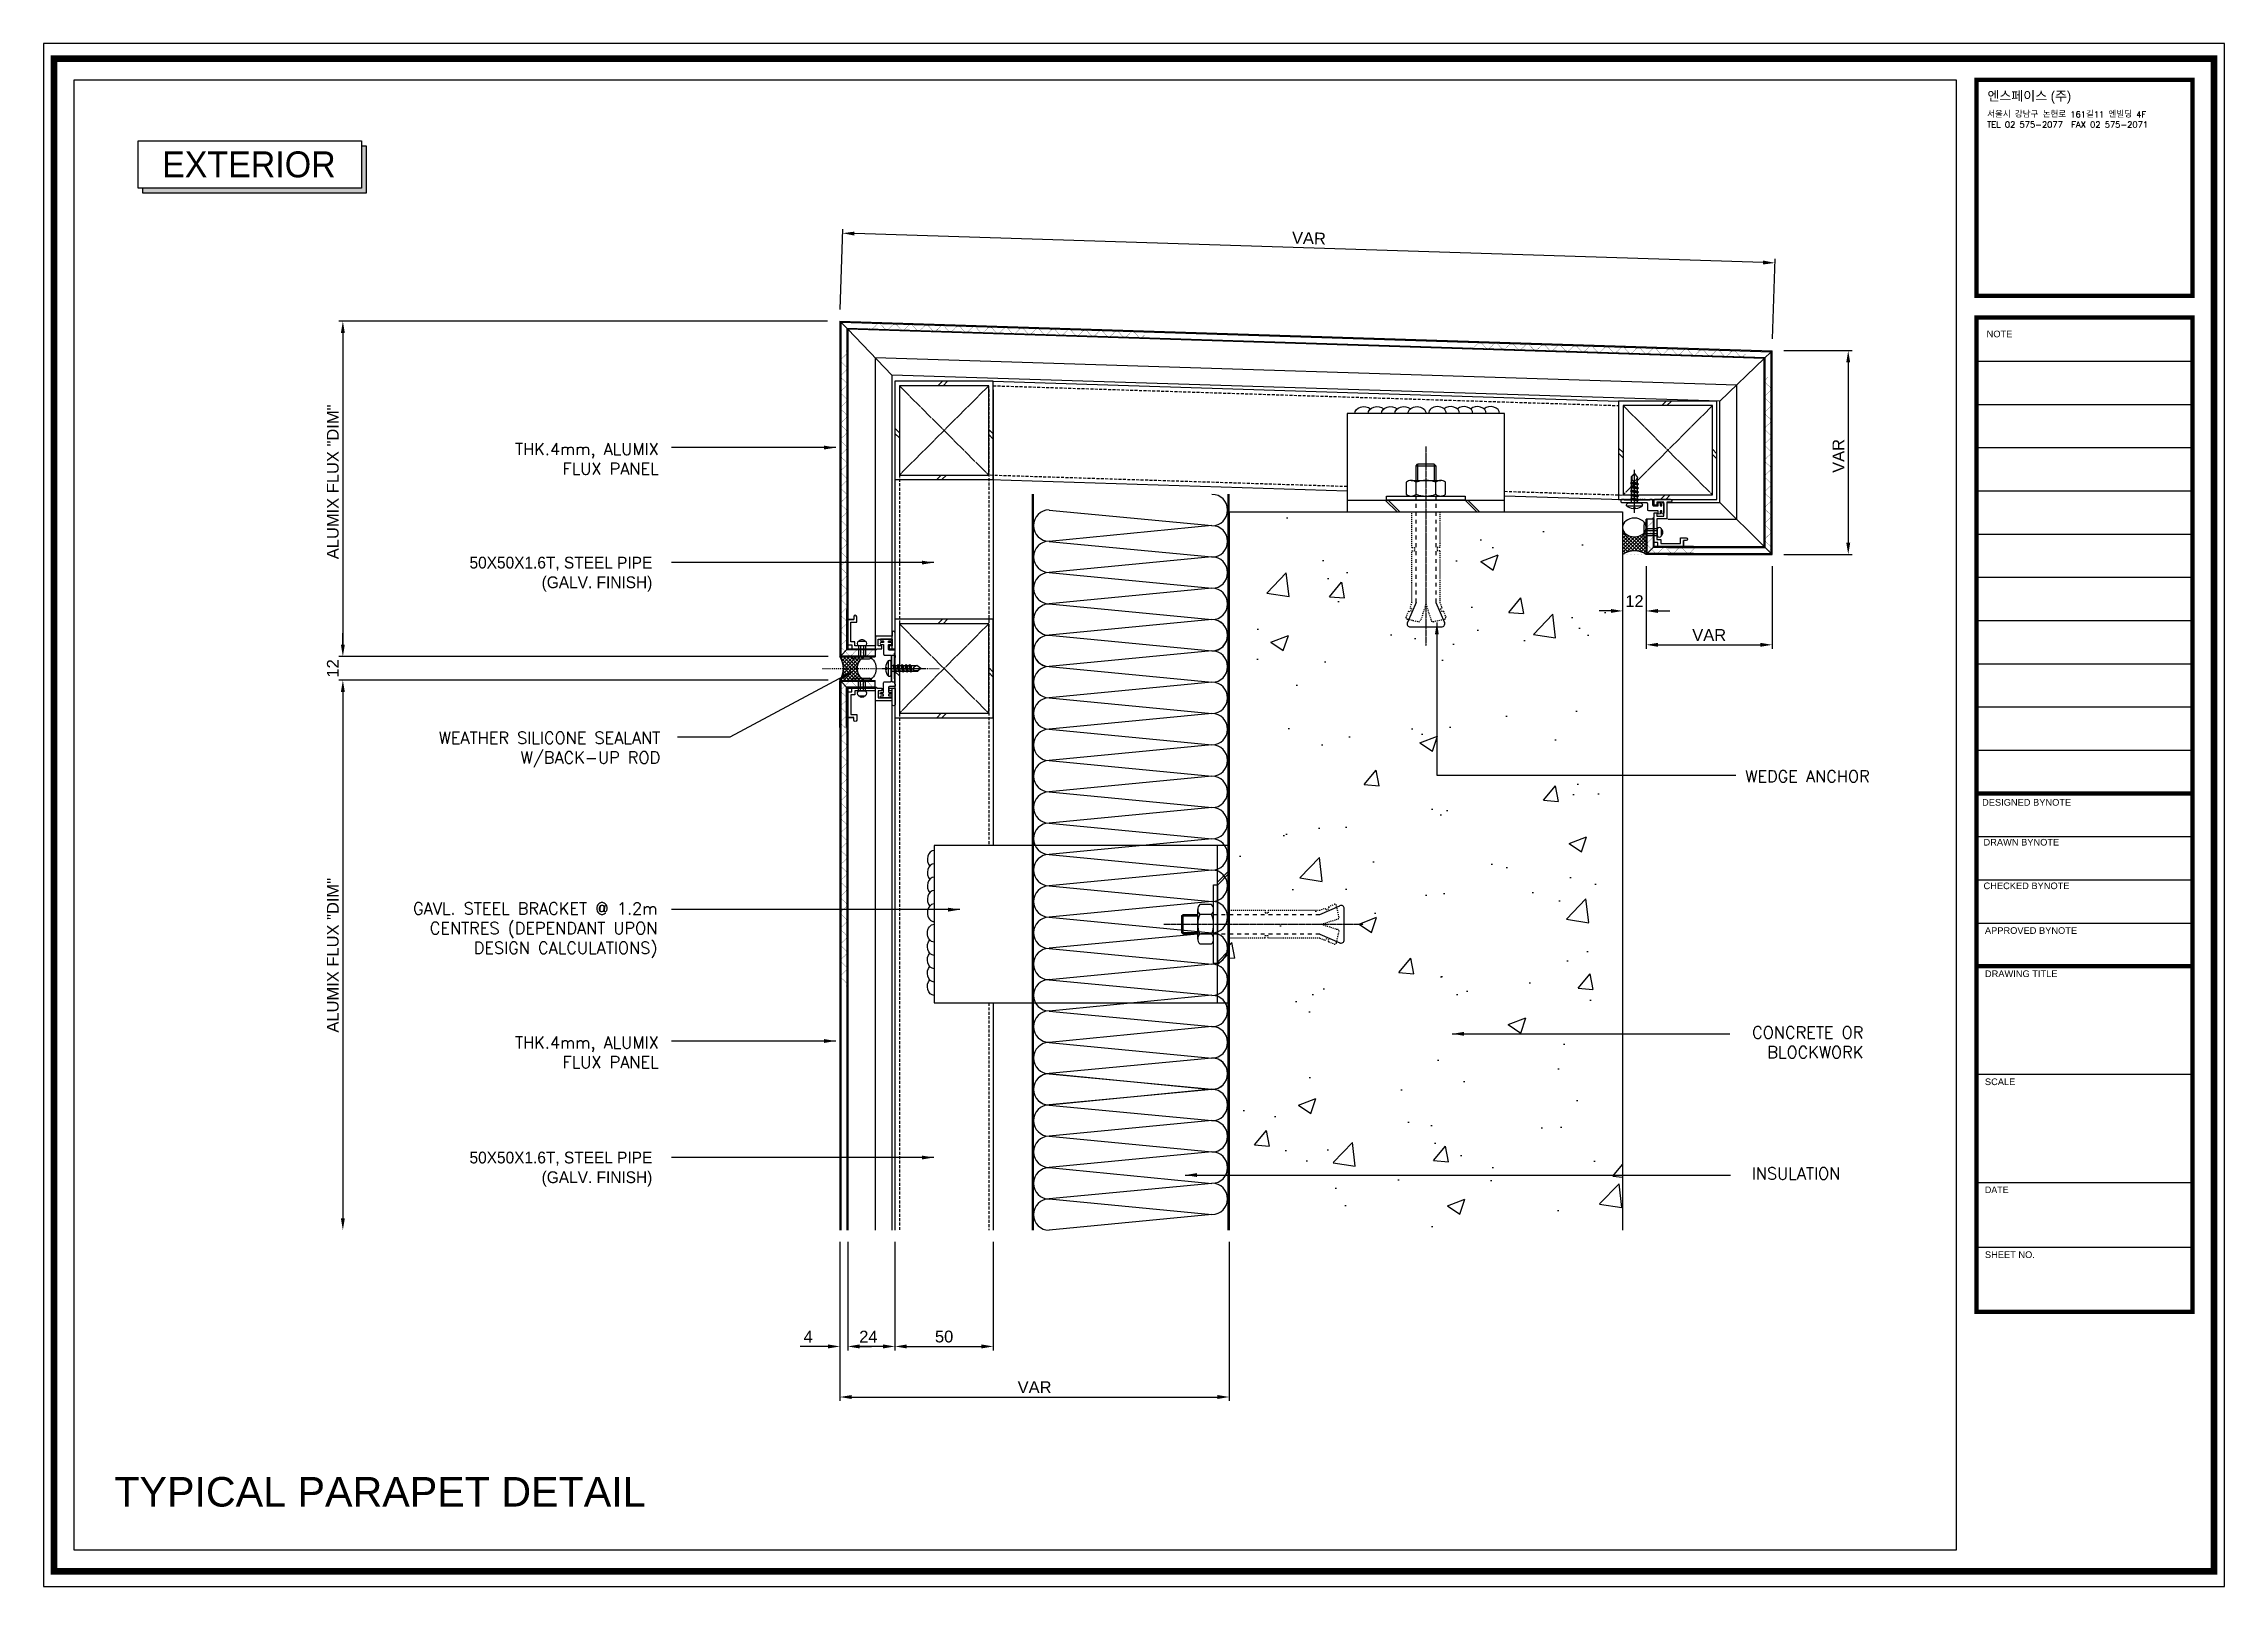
# Model space of a CAD drawing. Header units: millimetres. Extents: x 3549 to 7984, y 668 to 4080.
# Drawn here: x 3549 to 4658, y 3020 to 3804 of the extents above; entities that cross this region are included whole.
import ezdxf

# ---------------------------------------------------------------- set-up
doc = ezdxf.new("R2010")
doc.units = ezdxf.units.MM
for name, pattern in [('A2', [8, 2, -2, 2, -2]), ('C2', [1.125, 0.75, -0.125, 0.125, -0.125]), ('CENTER', [7.75, 7.25, -0.25, 0, -0.25]), ('HIDDEN', [0.375, 0.25, -0.125]), ('HIDDEN2', [1, 0.5, -0.5])]:
    doc.linetypes.add(name, pattern=pattern)
doc.layers.get('Defpoints').update_dxf_attribs({"color": 211})
for name, color, linetype in [('.1 text box', 7, 'Continuous'), ('3', 3, 'Continuous'), ('4', 4, 'Continuous'), ('A-SECT-WALL', 52, 'Continuous'), ('BOARD', 55, 'Continuous'), ('Bolt', 1, 'Continuous'), ('COL', 2, 'Continuous'), ('DIM', 7, 'Continuous'), ('Dims', 1, 'Continuous'), ('FAST', 60, 'Continuous'), ('HAT', 5, 'Continuous'), ('INS', 2, 'Continuous'), ('nt', 34, 'Continuous'), ('PI', 6, 'Continuous'), ('Structure', 6, 'Continuous'), ('TE 07', 7, 'Continuous'), ('TEXT', 2, 'Continuous')]:
    doc.layers.add(name, color=color, linetype=linetype)
doc.layers.add('NT Panel', color=7, linetype='Continuous', true_color=0xbfff7f)
doc.layers.add('PANEL', color=9, linetype='Continuous', true_color=0x808080)
doc.styles.add('HGTXT', font='romans.shx', dxfattribs={"bigfont": 'whgtxt.shx'})
doc.styles.add('HY울릉도L', font='Dotum.ttf')
doc.styles.get("Standard").update_dxf_attribs({"font": 'arial.ttf'})
doc.styles.add('style1', font='simplex.shx')
doc.dimstyles.new('Telling', dxfattribs={"dimscale": 2, "dimtxt": 3, "dimasz": 3, "dimexe": 1, "dimexo": 3, "dimgap": 1, "dimtad": 1, "dimdec": 1, "dimrnd": 1, "dimdsep": 46, "dimtxsty": 'Standard', "dimcen": 3, "dimclrd": 1, "dimclre": 1, "dimclrt": 2, "dimadec": 0, "dimazin": 0, "dimtfac": 1, "dimtdec": 1, "dimtofl": 0, "dimtmove": 0, "dimatfit": 0, "dimfxl": 1, "dimtolj": 1, "dimtzin": 0, "dimlwe": -1, "dimarcsym": 0})

msp = doc.modelspace()

# ---------------------------------------------------------------- texts
at = {"layer": 'TEXT', "color": 7, "style": 'HY울릉도L'}
msp.add_text('EXTERIOR', height=13.2, dxfattribs=at).set_placement((3609.28, 3735.98))
at = {"layer": 'TEXT'}
msp.add_text('TYPICAL PARAPET DETAIL', height=15, dxfattribs=at).set_placement((3585, 3060.43))
at = {"layer": 'TEXT', "color": 2, "char_height": 6, "style": 'style1'}
for s, insert, width, attachment_point in [('\\pxqr;THK.4mm, ALUMIX \\PFLUX PANEL', (3861.75, 3600.89), 181.6972, 3), ('{\\fHY울릉도L|b0|i0|c129|p18;50X50X1.6T, STEEL PIPE \\P(GALV. FINISH)}', (3858.53, 3543.18), 168.5268, 3), ('\\pxqr;WEATHER SILICONE SEALANT\\PW/BACK-UP ROD', (3714.92, 3454.1), 147.6327, 1), ('WEDGE ANCHOR', (4414.27, 3434.58), 77.3177, 1), ('\\pxqr;GAVL. STEEL BRACKET @ 1.2m CENTRES (DEPENDANT UPON DESIGN CALCULATIONS)', (3713.47, 3367.39), 147.6327, 1), ('CONCRETE OR \\PBLOCKWORK', (4474.3, 3304.34), 147.6327, 3), ('\\pxqr;THK.4mm, ALUMIX \\PFLUX PANEL', (3861.75, 3299.27), 181.6972, 3), ('{\\fHY울릉도L|b0|i0|c129|p18;50X50X1.6T, STEEL PIPE \\P(GALV. FINISH)}', (3858.53, 3240.81), 168.5268, 3)]:
    msp.add_mtext(s, dxfattribs=dict(at, insert=insert, width=width, attachment_point=attachment_point))
at = {"layer": 'TEXT', "insert": (4462.57, 3232.71), "char_height": 6, "width": 63.0132, "attachment_point": 3, "style": 'style1'}
msp.add_mtext('INSULATION', dxfattribs=at)

# ---------------------------------------------------------------- blocks, each defined once
blk = doc.blocks.new('*D50')
at = {"layer": 'Defpoints', "color": 0, "transparency": 16777216}
for p in [(4427.9, 3647.9), (4427.9, 3544.3), (4466.6, 3544.3)]:
    blk.add_point(p, dxfattribs=at)
at = {"layer": 'Dims', "color": 1, "transparency": 16777216}
for p, q in [((4433.9, 3647.9), (4468.6, 3647.9)), ((4433.9, 3544.3), (4468.6, 3544.3))]:
    blk.add_line(p, q, dxfattribs=at)
at = {"layer": 'Dims', "color": 1, "lineweight": -2, "transparency": 16777216}
blk.add_line((4466.6, 3641.9), (4466.6, 3550.3), dxfattribs=at)
at = {"layer": 'Dims', "color": 1, "transparency": 16777216}
for points in [[(4465.6, 3641.9), (4467.6, 3641.9), (4466.6, 3647.9)], [(4465.6, 3550.3), (4467.6, 3550.3), (4466.6, 3544.3)]]:
    blk.add_solid(points, dxfattribs=at)
at = {"layer": 'Dims', "color": 2, "transparency": 16777216, "insert": (4461.6, 3594.4), "char_height": 6, "attachment_point": 5, "rotation": 90}
blk.add_mtext('\\A1;VAR', dxfattribs=at)
blk = doc.blocks.new('50')
at = {"color": 1, "linetype": 'CENTER'}
for p, q in [((-4, -22.7), (-49.4, 22.7)), ((-4, 22.7), (-49.4, -22.7))]:
    blk.add_line(p, q, dxfattribs=at)
at = {"layer": 'PI', "color": 9}
for p, q in [((-31.1, 25), (-28.8, 22.7)), ((-28.5, 25), (-26.2, 22.7)), ((-49.4, 1.2), (-51.7, -1.1)), ((-1.7, 1.8), (-4, -0.5)), ((-49.4, -1.4), (-51.7, -3.7)), ((-1.7, -0.8), (-4, -3.1)), ((-30.5, -22.7), (-28.2, -25)), ((-27.9, -22.7), (-25.6, -25))]:
    blk.add_line(p, q, dxfattribs=at)
at = {"layer": 'PI', "color": 4}
for points in [[(-1.7, -25), (-51.7, -25), (-51.7, 25), (-1.7, 25)], [(-4, -22.7), (-49.4, -22.7), (-49.4, 22.7), (-4, 22.7)]]:
    blk.add_lwpolyline(points, close=True, dxfattribs=at)
blk = doc.blocks.new('set anchor')
at = {"color": 1, "linetype": 'C2'}
blk.add_line((0, -27.2), (0, 74.1), dxfattribs=at)
at = {"color": 2, "linetype": 'HIDDEN2'}
for p, q in [((-8.9, 56.5), (-10.1, 59.4)), ((-3.7, 61.8), (-9.5, 60.5)), ((-8.9, 56.5), (-8, 56.8)), ((-7.3, 55.2), (-8, 56.8)), ((0, 52.8), (-2.7, 61.3)), ((0, 52.8), (2.7, 61.3)), ((9.5, 60.5), (3.7, 61.8)), ((7.3, 55.2), (8, 56.8)), ((8.9, 56.5), (8, 56.8)), ((8.9, 56.5), (10.1, 59.4)), ((-8.2, 54.8), (-7.3, 55.2)), ((-7.1, 52), (-8.2, 54.8)), ((-7.1, 25.8), (-7.1, 52)), ((7.1, 52), (8.2, 54.8)), ((7.1, 52), (7.1, 25.8)), ((8.2, 54.8), (7.3, 55.2)), ((-7.1, 25.8), (-5.8, 25.8)), ((-7.1, 6), (-7.1, 24.2)), ((-7.1, 24.2), (-5.8, 24.2)), ((-5.8, 24.2), (-5.8, 25.8)), ((7.1, 25.8), (5.8, 25.8)), ((5.8, 24.2), (5.8, 25.8)), ((7.1, 24.2), (5.8, 24.2)), ((7.1, 24.2), (7.1, 6))]:
    blk.add_line(p, q, dxfattribs=at)
at = {"color": 3}
for p, q in [((-5, 52), (-9.4, 62.2)), ((7.9, 64.5), (-7.9, 64.5)), ((5, 52), (9.4, 62.2))]:
    blk.add_line(p, q, dxfattribs=at)
at = {"color": 3, "linetype": 'A2'}
for p, q in [((-5, -2), (-5, 52)), ((5, 52), (5, -2))]:
    blk.add_line(p, q, dxfattribs=at)
at = {"color": 4}
for p, q in [((-20, 0), (20, 0)), ((-20, -2), (-20, 0)), ((20, 0), (20, -2)), ((20, -2), (-20, -2))]:
    blk.add_line(p, q, dxfattribs=at)
blk.add_line((7.5, -2), (-7.5, -2))
blk.add_line((7.5, -2), (-7.5, -2))
at = {"color": 2}
for p, q in [((7.5, -10), (-7.5, -10)), ((-5, -3), (-5, -9)), ((-5, -17.4), (-5, -10)), ((-4.2, -18.2), (-4.2, -10)), ((4.2, -18.2), (4.2, -10)), ((5, -3), (5, -9)), ((5, -10), (5, -17.4)), ((5, -17.4), (-5, -17.4)), ((-4.2, -18.2), (-5, -17.4)), ((-4.2, -18.2), (4.2, -18.2)), ((5, -17.4), (4.2, -18.2))]:
    blk.add_line(p, q, dxfattribs=at)
blk.add_lwpolyline([(5, -3, 0.202073), (-5, -3, 0.404145), (-10, -3), (-10, -9, 0.404145), (-5, -9, 0.202073), (5, -9, 0.404145), (10, -9), (10, -3, 0.404145)], format="xyb", close=True, dxfattribs=at)
at = {"color": 2, "linetype": 'HIDDEN2'}
for centre, start, end in [((-9.3, 59.7), 102.5288, 201.8014), ((-3.5, 61), 17.6501, 102.5288), ((3.5, 61), 77.4712, 162.3499), ((9.3, 59.7), 338.1986, 77.4712)]:
    blk.add_arc(centre, 0.833, start, end, dxfattribs=at)
at = {"color": 3}
for centre, start, end in [((-7.9, 62.8), 90, 203.4287), ((7.9, 62.8), 336.5713, 90)]:
    blk.add_arc(centre, 1.67, start, end, dxfattribs=at)
blk = doc.blocks.new('*D51')
at = {"layer": 'Defpoints', "color": 0, "transparency": 16777216}
for p in [(3957.9, 3200.9), (3981.9, 3200.9), (3957.9, 3141.8)]:
    blk.add_point(p, dxfattribs=at)
at = {"layer": 'Dims', "color": 1, "transparency": 16777216}
for p, q in [((3957.9, 3194.9), (3957.9, 3139.8)), ((3981.9, 3194.9), (3981.9, 3139.8))]:
    blk.add_line(p, q, dxfattribs=at)
at = {"layer": 'Dims', "color": 1, "lineweight": -2, "transparency": 16777216}
blk.add_line((3975.9, 3141.8), (3963.9, 3141.8), dxfattribs=at)
at = {"layer": 'Dims', "color": 1, "transparency": 16777216}
for points in [[(3963.9, 3142.8), (3963.9, 3140.8), (3957.9, 3141.8)], [(3975.9, 3142.8), (3975.9, 3140.8), (3981.9, 3141.8)]]:
    blk.add_solid(points, dxfattribs=at)
at = {"layer": 'Dims', "color": 2, "transparency": 16777216, "insert": (3968.4, 3146.8), "char_height": 6, "attachment_point": 5}
blk.add_mtext('\\A1;24', dxfattribs=at)
blk = doc.blocks.new('*D38')
at = {"layer": 'Defpoints', "color": 0, "transparency": 16777216}
for p in [(3953.9, 3492.4), (3701.2, 3480.4), (3953.9, 3480.4)]:
    blk.add_point(p, dxfattribs=at)
at = {"layer": 'Dims', "color": 1, "lineweight": -2, "transparency": 16777216}
for p, q in [((3701.2, 3498.4), (3701.2, 3504.4)), ((3701.2, 3474.4), (3701.2, 3468.4))]:
    blk.add_line(p, q, dxfattribs=at)
at = {"layer": 'Dims', "color": 1, "transparency": 16777216}
for p, q in [((3947.9, 3492.4), (3699.2, 3492.4)), ((3947.9, 3480.4), (3699.2, 3480.4))]:
    blk.add_line(p, q, dxfattribs=at)
for points in [[(3700.2, 3498.4), (3702.2, 3498.4), (3701.2, 3492.4)], [(3700.2, 3474.4), (3702.2, 3474.4), (3701.2, 3480.4)]]:
    blk.add_solid(points, dxfattribs=at)
at = {"layer": 'Dims', "color": 2, "transparency": 16777216, "insert": (3696.1, 3486.4), "char_height": 6, "attachment_point": 5, "rotation": 90}
blk.add_mtext('\\A1;12', dxfattribs=at)
blk = doc.blocks.new('*D39')
at = {"layer": 'Defpoints', "color": 0, "transparency": 16777216}
for p in [(3953.9, 3480.4), (3701.2, 3200.9), (3953.9, 3200.9)]:
    blk.add_point(p, dxfattribs=at)
at = {"layer": 'Dims', "color": 1, "transparency": 16777216}
blk.add_line((3947.9, 3480.4), (3699.2, 3480.4), dxfattribs=at)
at = {"layer": 'Dims', "color": 1, "lineweight": -2, "transparency": 16777216}
blk.add_line((3701.2, 3474.4), (3701.2, 3206.9), dxfattribs=at)
at = {"layer": 'Dims', "color": 1, "transparency": 16777216}
for points in [[(3700.2, 3474.4), (3702.2, 3474.4), (3701.2, 3480.4)], [(3700.2, 3206.9), (3702.2, 3206.9), (3701.2, 3200.9)]]:
    blk.add_solid(points, dxfattribs=at)
at = {"layer": 'Dims', "color": 2, "transparency": 16777216, "insert": (3696.1, 3340.6), "char_height": 6, "attachment_point": 5, "rotation": 90}
blk.add_mtext('\\A1;ALUMIX FLUX "DIM"', dxfattribs=at)
blk = doc.blocks.new('*D40')
at = {"layer": 'Defpoints', "color": 0, "transparency": 16777216}
for p in [(3953.6, 3662.9), (3701.2, 3492.4), (3953.9, 3492.4)]:
    blk.add_point(p, dxfattribs=at)
at = {"layer": 'Dims', "color": 1, "transparency": 16777216}
for p, q in [((3947.6, 3662.9), (3699.2, 3662.9)), ((3947.9, 3492.4), (3699.2, 3492.4))]:
    blk.add_line(p, q, dxfattribs=at)
at = {"layer": 'Dims', "color": 1, "lineweight": -2, "transparency": 16777216}
blk.add_line((3701.2, 3656.9), (3701.2, 3498.4), dxfattribs=at)
at = {"layer": 'Dims', "color": 1, "transparency": 16777216}
for points in [[(3700.2, 3656.9), (3702.2, 3656.9), (3701.2, 3662.9)], [(3700.2, 3498.4), (3702.2, 3498.4), (3701.2, 3492.4)]]:
    blk.add_solid(points, dxfattribs=at)
at = {"layer": 'Dims', "color": 2, "transparency": 16777216, "insert": (3696.1, 3581.2), "char_height": 6, "attachment_point": 5, "rotation": 90}
blk.add_mtext('\\A1;ALUMIX FLUX "DIM"', dxfattribs=at)
blk = doc.blocks.new('*D41')
at = {"layer": 'Defpoints', "color": 0, "transparency": 16777216}
for p in [(3953.9, 3200.9), (3957.9, 3200.9), (3953.9, 3141.8)]:
    blk.add_point(p, dxfattribs=at)
at = {"layer": 'Dims', "color": 1, "transparency": 16777216}
for p, q in [((3953.9, 3194.9), (3953.9, 3139.8)), ((3957.9, 3194.9), (3957.9, 3139.8))]:
    blk.add_line(p, q, dxfattribs=at)
at = {"layer": 'Dims', "color": 1, "lineweight": -2, "transparency": 16777216}
for p, q in [((3947.9, 3141.8), (3933.7, 3141.8)), ((3963.9, 3141.8), (3969.9, 3141.8))]:
    blk.add_line(p, q, dxfattribs=at)
at = {"layer": 'Dims', "color": 1, "transparency": 16777216}
for points in [[(3947.9, 3142.8), (3947.9, 3140.8), (3953.9, 3141.8)], [(3963.9, 3142.8), (3963.9, 3140.8), (3957.9, 3141.8)]]:
    blk.add_solid(points, dxfattribs=at)
at = {"layer": 'Dims', "color": 2, "transparency": 16777216, "insert": (3937.8, 3146.8), "char_height": 6, "attachment_point": 5}
blk.add_mtext('\\A1;4', dxfattribs=at)
blk = doc.blocks.new('*D42')
at = {"layer": 'Defpoints', "color": 0, "transparency": 16777216}
for p in [(3955.3, 3707.6), (3953.9, 3662.9), (4427.9, 3647.9)]:
    blk.add_point(p, dxfattribs=at)
at = {"layer": 'Dims', "color": 1, "transparency": 16777216}
for p, q in [((3954.1, 3668.9), (3955.4, 3709.6)), ((4428.1, 3653.9), (4429.4, 3694.5))]:
    blk.add_line(p, q, dxfattribs=at)
at = {"layer": 'Dims', "color": 1, "lineweight": -2, "transparency": 16777216}
blk.add_line((4423.3, 3692.7), (3961.3, 3707.4), dxfattribs=at)
at = {"layer": 'Dims', "color": 1, "transparency": 16777216}
for points in [[(3961.3, 3708.4), (3961.3, 3706.4), (3955.3, 3707.6)], [(4423.3, 3693.7), (4423.3, 3691.7), (4429.3, 3692.5)]]:
    blk.add_solid(points, dxfattribs=at)
at = {"layer": 'Dims', "color": 2, "transparency": 16777216, "insert": (4192.4, 3705.1), "char_height": 6, "attachment_point": 5, "rotation": 358.1861}
blk.add_mtext('\\A1;VAR', dxfattribs=at)
blk = doc.blocks.new('*D55')
at = {"layer": 'Defpoints', "color": 0, "transparency": 16777216}
for p in [(4351.9, 3537.3), (4363.9, 3537.3), (4363.9, 3515.6)]:
    blk.add_point(p, dxfattribs=at)
at = {"layer": 'Dims', "color": 1, "transparency": 16777216}
for p, q in [((4351.9, 3531.3), (4351.9, 3513.6)), ((4363.9, 3531.3), (4363.9, 3513.6))]:
    blk.add_line(p, q, dxfattribs=at)
at = {"layer": 'Dims', "color": 1, "lineweight": -2, "transparency": 16777216}
for p, q in [((4345.9, 3515.6), (4339.9, 3515.6)), ((4369.9, 3515.6), (4375.9, 3515.6))]:
    blk.add_line(p, q, dxfattribs=at)
at = {"layer": 'Dims', "color": 1, "transparency": 16777216}
for points in [[(4345.9, 3516.6), (4345.9, 3514.6), (4351.9, 3515.6)], [(4369.9, 3516.6), (4369.9, 3514.6), (4363.9, 3515.6)]]:
    blk.add_solid(points, dxfattribs=at)
at = {"layer": 'Dims', "color": 2, "transparency": 16777216, "insert": (4357.9, 3520.6), "char_height": 6, "attachment_point": 5}
blk.add_mtext('\\A1;12', dxfattribs=at)
blk = doc.blocks.new('*D43')
at = {"layer": 'Defpoints', "color": 0, "transparency": 16777216}
for p in [(4363.9, 3544.3), (4427.9, 3544.3), (4427.9, 3498.4)]:
    blk.add_point(p, dxfattribs=at)
at = {"layer": 'Dims', "color": 1, "transparency": 16777216}
for p, q in [((4363.9, 3538.3), (4363.9, 3496.4)), ((4427.9, 3538.3), (4427.9, 3496.4))]:
    blk.add_line(p, q, dxfattribs=at)
at = {"layer": 'Dims', "color": 1, "lineweight": -2, "transparency": 16777216}
blk.add_line((4369.9, 3498.4), (4421.9, 3498.4), dxfattribs=at)
at = {"layer": 'Dims', "color": 1, "transparency": 16777216}
for points in [[(4369.9, 3499.4), (4369.9, 3497.4), (4363.9, 3498.4)], [(4421.9, 3499.4), (4421.9, 3497.4), (4427.9, 3498.4)]]:
    blk.add_solid(points, dxfattribs=at)
at = {"layer": 'Dims', "color": 2, "transparency": 16777216, "insert": (4395.9, 3503.4), "char_height": 6, "attachment_point": 5}
blk.add_mtext('\\A1;VAR', dxfattribs=at)
blk = doc.blocks.new('AL-TEMPLATE')
at = {"color": 9}
for p, q in [((2716.82, 1392.97), (2800.02, 1392.97)), ((2716.82, 1376.33), (2800.02, 1376.33)), ((2716.82, 1359.69), (2800.02, 1359.69)), ((2716.82, 1343.05), (2800.02, 1343.05)), ((2716.82, 1326.41), (2800.02, 1326.41)), ((2716.82, 1309.77), (2800.02, 1309.77)), ((2716.82, 1293.13), (2800.02, 1293.13)), ((2716.82, 1276.49), (2800.02, 1276.49)), ((2716.82, 1259.85), (2800.02, 1259.85)), ((2716.82, 1243.21), (2800.02, 1243.21)), ((2716.82, 1209.93), (2800.02, 1209.93)), ((2716.82, 1193.29), (2800.02, 1193.29)), ((2716.82, 1176.65), (2800.02, 1176.65)), ((2716.82, 1118.41), (2800.02, 1118.41)), ((2716.82, 1076.81), (2800.02, 1076.81)), ((2716.82, 1051.85), (2800.02, 1051.85))]:
    blk.add_line(p, q, dxfattribs=at)
for points, const_width in [([(1976.34, 1509.45), (2808.34, 1509.45), (2808.34, 927.05), (1976.34, 927.05)], 2.5), ([(2716.82, 1501.32), (2800.02, 1501.32), (2800.02, 1418.12), (2716.82, 1418.12)], 1.66), ([(2716.82, 1409.8), (2800.02, 1409.8), (2800.02, 1026.89), (2716.82, 1026.89)], 1.66)]:
    blk.add_lwpolyline(points, close=True, dxfattribs=dict(at, const_width=const_width))
at = {"color": 9, "const_width": 1.66}
for points in [[(2716.82, 1226.57), (2800.02, 1226.57)], [(2716.82, 1160.01), (2800.02, 1160.01)]]:
    blk.add_lwpolyline(points, dxfattribs=at)
at = {"layer": 'nt', "color": 254, "linetype": 'Continuous', "ltscale": 2}
blk.add_lwpolyline([(1972.34, 1515.25), (1972.34, 921.25), (2812.34, 921.25), (2812.34, 1515.25)], close=True, dxfattribs=at)
at = {"layer": 'TE 07'}
blk.add_lwpolyline([(1984.07, 1501.32), (2709.08, 1501.32), (2709.08, 935.18), (1984.07, 935.18)], close=True, dxfattribs=at)
at = {"color": 150, "insert": (2721.06, 1496.93), "char_height": 3.6698, "attachment_point": 1, "style": 'HGTXT'}
blk.add_mtext('{\\fExpo M|b0|i0|c129|p18;엔스페이스 (주)}', dxfattribs=at)
at = {"color": 7, "insert": (2720.94, 1489.17), "char_height": 2.3487, "attachment_point": 1, "style": 'HGTXT'}
blk.add_mtext('서울시 강남구 논현로 161길11 엔빌딩 4F\\PTEL 02 575-2077  FAX 02 575-2071', dxfattribs=at)
at = {"color": 9, "attachment_point": 1}
for s, insert, char_height, width in [('NOTE', (2720.76, 1404.73), 2.556, 438.9676), ('DESIGNED BYNOTE', (2719.01, 1224.39), 2.5559, 438.9676), ('DRAWN BYNOTE', (2719.56, 1209.04), 2.5559, 438.9676), ('CHECKED BYNOTE', (2719.56, 1192.25), 2.5559, 438.9676), ('APPROVED BYNOTE', (2720.1, 1175.04), 2.5559, 438.9676), ('DRAWING TITLE', (2720.1, 1158.4), 2.5559, 438.9675), ('SCALE', (2720.1, 1116.8), 2.556, 438.9675), ('{\\fﾱﾼﾸﾲ|b0|i0|c129|p49;DATE}', (2720.1, 1075.2), 2.5559, 438.9675), ('SHEET NO.', (2720.1, 1050.24), 2.556, 438.9675)]:
    blk.add_mtext(s, dxfattribs=dict(at, insert=insert, char_height=char_height, width=width))
blk = doc.blocks.new('*D53')
at = {"layer": 'Defpoints', "color": 0, "transparency": 16777216}
for p in [(3953.9, 3200.9), (4151.9, 3200.9), (4151.9, 3116.1)]:
    blk.add_point(p, dxfattribs=at)
at = {"layer": 'Dims', "color": 1, "transparency": 16777216}
for p, q in [((3953.9, 3194.9), (3953.9, 3114.1)), ((4151.9, 3194.9), (4151.9, 3114.1))]:
    blk.add_line(p, q, dxfattribs=at)
at = {"layer": 'Dims', "color": 1, "lineweight": -2, "transparency": 16777216}
blk.add_line((3959.9, 3116.1), (4145.9, 3116.1), dxfattribs=at)
at = {"layer": 'Dims', "color": 1, "transparency": 16777216}
for points in [[(3959.9, 3117.1), (3959.9, 3115.1), (3953.9, 3116.1)], [(4145.9, 3117.1), (4145.9, 3115.1), (4151.9, 3116.1)]]:
    blk.add_solid(points, dxfattribs=at)
at = {"layer": 'Dims', "color": 2, "transparency": 16777216, "insert": (4052.9, 3121.1), "char_height": 6, "attachment_point": 5}
blk.add_mtext('\\A1;VAR', dxfattribs=at)
blk = doc.blocks.new('*D54')
at = {"layer": 'Defpoints', "color": 0, "transparency": 16777216}
for p in [(3981.9, 3200.9), (4031.9, 3200.9), (4031.9, 3141.8)]:
    blk.add_point(p, dxfattribs=at)
at = {"layer": 'Dims', "color": 1, "transparency": 16777216}
for p, q in [((3981.9, 3194.9), (3981.9, 3139.8)), ((4031.9, 3194.9), (4031.9, 3139.8))]:
    blk.add_line(p, q, dxfattribs=at)
at = {"layer": 'Dims', "color": 1, "lineweight": -2, "transparency": 16777216}
blk.add_line((3987.9, 3141.8), (4025.9, 3141.8), dxfattribs=at)
at = {"layer": 'Dims', "color": 1, "transparency": 16777216}
for points in [[(3987.9, 3142.8), (3987.9, 3140.8), (3981.9, 3141.8)], [(4025.9, 3142.8), (4025.9, 3140.8), (4031.9, 3141.8)]]:
    blk.add_solid(points, dxfattribs=at)
at = {"layer": 'Dims', "color": 2, "transparency": 16777216, "insert": (4006.9, 3146.8), "char_height": 6, "attachment_point": 5}
blk.add_mtext('\\A1;50', dxfattribs=at)
blk = doc.blocks.new('SLIDE-MOLD')
at = {"layer": '.1 text box', "color": 7, "ltscale": 0.8, "true_color": 0xffffff, "elevation": 0}
blk.add_lwpolyline([(27951.4, 11468.8), (27951.4, 11465.8), (27951.4, 11468.8), (27964.4, 11468.8), (27964.4, 11466.8), (27966.4, 11466.8), (27966.4, 11454.6), (27966.7, 11454.5, -0.679596), (27966.7, 11454.2), (27966.4, 11454.1), (27966.4, 11451.6), (27965.1, 11451.6, -0.414214), (27964.9, 11451.8), (27964.9, 11453.3), (27961.4, 11453.3), (27961.4, 11446.3), (27964.9, 11446.3), (27964.9, 11447.6, -0.414214), (27965.1, 11447.8), (27966.4, 11447.8), (27966.4, 11445.1, -0.414214), (27966.1, 11444.8), (27958.1, 11444.8, -1), (27958.1, 11446.3), (27959.9, 11446.3), (27959.9, 11454.6, -0.414214), (27960.1, 11454.8), (27964.9, 11454.8), (27964.9, 11465.3), (27962.9, 11465.3), (27962.9, 11467.3), (27952.9, 11467.3), (27952.9, 11464.3), (27950.1, 11464.3, -1), (27950.1, 11465.8), (27951.4, 11465.8)], format="xyb", dxfattribs=at)
blk.add_lwpolyline([(27982.9, 11444.8), (27981.9, 11444.8, -0.414214), (27981.6, 11445.1), (27981.6, 11445.1), (27968.6, 11445.1), (27968.6, 11445.1, -0.414214), (27968.4, 11444.8), (27967.4, 11444.8, -0.414214), (27967.1, 11445.1), (27967.1, 11447.6, 0.414214), (27966.6, 11448.1), (27964.4, 11448.1, 0.414214), (27964.2, 11447.9), (27964.2, 11446.9, -1), (27963.2, 11446.9), (27963.2, 11447.9, 0.414214), (27962.9, 11448.1), (27962.6, 11448.1, 0.414214), (27962.4, 11447.9), (27962.4, 11446.9, -1), (27961.4, 11446.9), (27961.4, 11451.8, -1), (27962.4, 11451.8), (27962.4, 11450.9, 0.414214), (27962.6, 11450.6), (27962.9, 11450.6, 0.414214), (27963.2, 11450.9), (27963.2, 11451.8, -1), (27964.2, 11451.8), (27964.2, 11450.9, 0.414214), (27964.4, 11450.6), (27969.1, 11450.6, -0.414214), (27969.6, 11450.1), (27969.6, 11447.1, 0.414214), (27970.1, 11446.6), (27976.1, 11446.6), (27976.4, 11446.3), (27976.7, 11446.6), (27982.6, 11446.6, -0.414214), (27983.1, 11446.1), (27983.1, 11445.1, -0.414214)], format="xyb", close=True, dxfattribs=at)
blk = doc.blocks.new('피스')
at = {"color": 6}
for p, q in [((-4, 1.5), (-4, 1)), ((-4, 1.5), (4, 1.5)), ((-3, 0), (3, 0)), ((-0.4, 2.3), (0.4, 2.3)), ((4, 1.5), (4, 1)), ((2, -1.5), (-2, -2)), ((-1.5, -1.5), (-2, -2)), ((-2, -2), (-1.5, -2.5)), ((-1.5, -3.5), (-2, -4)), ((2, -3.5), (-2, -4)), ((-2, -4), (-1.5, -4.5)), ((-1.5, -5.5), (-2, -6)), ((2, -5.5), (-2, -6)), ((-2, -6), (-1.5, -6.5)), ((-1.5, -7.5), (-2, -8)), ((2, -7.5), (-2, -8)), ((-2, -8), (-1.5, -8.5)), ((-1.5, -9.5), (-2, -10)), ((2, -9.5), (-2, -10)), ((-2, -10), (-1.5, -10.5)), ((-1.5, -0.5), (-1.5, -1.5)), ((1.5, -1), (-1.5, -1.5)), ((1.5, -2), (-1.5, -2.5)), ((-1.5, -2.5), (-1.5, -3.5)), ((1.5, -3), (-1.5, -3.5)), ((1.5, -4), (-1.5, -4.5)), ((-1.5, -4.5), (-1.5, -5.5)), ((1.5, -5), (-1.5, -5.5)), ((1.5, -6), (-1.5, -6.5)), ((-1.5, -6.5), (-1.5, -7.5)), ((1.5, -7), (-1.5, -7.5)), ((1.5, -8), (-1.5, -8.5)), ((-1.5, -8.5), (-1.5, -9.5)), ((1.5, -9), (-1.5, -9.5)), ((1.5, -10), (-1.5, -10.5)), ((-1.5, -10.5), (-1.5, -13.5)), ((1.5, -0.5), (1.5, -1)), ((1.5, -1), (2, -1.5)), ((2, -1.5), (1.5, -2)), ((1.5, -2), (1.5, -3)), ((1.5, -3), (2, -3.5)), ((2, -3.5), (1.5, -4)), ((1.5, -4), (1.5, -5)), ((1.5, -5), (2, -5.5)), ((2, -5.5), (1.5, -6)), ((1.5, -6), (1.5, -7)), ((1.5, -7), (2, -7.5)), ((2, -7.5), (1.5, -8)), ((1.5, -8), (1.5, -9)), ((1.5, -9), (2, -9.5)), ((2, -9.5), (1.5, -10)), ((1.5, -10), (1.5, -13)), ((0, -15), (-1.5, -13.5)), ((-1.3, -13.5), (-1.3, -12)), ((0, -15), (-1.3, -13.5)), ((0, -15), (1.5, -13)), ((1.5, -13), (0.6, -11.5))]:
    blk.add_line(p, q, dxfattribs=at)
at = {"color": 1, "linetype": 'CENTER'}
for p, q in [((-0.5, 3), (-0.4, 2.3)), ((0, 5), (0, -16.8)), ((0.5, 3), (0.4, 2.3))]:
    blk.add_line(p, q, dxfattribs=at)
at = {"color": 6}
for centre, radius, start, end in [((0, -3.1), 6.08, 94.7146, 131.1121), ((-3, 1), 1, 180, 270), ((-2, -0.5), 0.5, 0, 90), ((0, -3.1), 6.08, 48.8879, 85.2854), ((2, -0.5), 0.5, 90, 180), ((3, 1), 1, 270, 0), ((-0.3, -12), 1, 30.0863, 180)]:
    blk.add_arc(centre, radius, start, end, dxfattribs=at)
blk = doc.blocks.new('N-SCREW')
at = {"color": 6}
blk.add_blockref('피스', (17.3, -1), dxfattribs=at)
blk = doc.blocks.new('FLUX_JOINT')
at = {"color": 1, "linetype": 'HIDDEN2'}
blk.add_line((2638.2, 3568.6), (2638.2, 3627.9), dxfattribs=at)
at = {"color": 18, "linetype": 'HIDDEN2', "true_color": 0x000000}
blk.add_line((2632.7, 3605.4), (2643.7, 3605.4), dxfattribs=at)
at = {"layer": 'BOARD', "const_width": 0.125}
for points in [[(2629.5, 3580.1), (2629.7, 3580.4), (2630.1, 3580.8), (2630.5, 3581.1), (2630.9, 3581.5), (2631.2, 3581.8), (2631.4, 3582.1), (2631.5, 3582.4), (2631.5, 3582.7), (2631.5, 3583), (2631.4, 3583.3), (2631.2, 3583.7), (2630.9, 3584), (2630.5, 3584.4), (2630.1, 3584.7), (2629.7, 3585.1), (2629.3, 3585.5), (2629, 3585.9), (2628.8, 3586.2), (2628.7, 3586.5), (2628.7, 3586.8), (2628.7, 3587.1), (2628.8, 3587.4), (2629, 3587.7), (2629.3, 3588), (2629.7, 3588.4), (2630.1, 3588.8), (2630.5, 3589.2), (2630.9, 3589.5), (2631.2, 3589.9), (2631.4, 3590.2), (2631.5, 3590.5), (2631.5, 3590.8), (2631.5, 3591.1), (2631.4, 3591.4), (2631.2, 3591.7), (2630.9, 3592.1), (2630.5, 3592.5), (2630.1, 3592.8), (2629.7, 3593.2), (2629.3, 3593.6), (2629, 3593.9), (2628.8, 3594.2), (2628.7, 3594.5), (2628.7, 3594.8), (2628.7, 3595.1), (2628.8, 3595.4)], [(2646.9, 3580.1), (2646.6, 3580.4), (2646.2, 3580.8), (2645.8, 3581.1), (2645.4, 3581.5), (2645.1, 3581.8), (2644.9, 3582.1), (2644.8, 3582.4), (2644.8, 3582.7), (2644.8, 3583), (2644.9, 3583.3), (2645.1, 3583.7), (2645.4, 3584), (2645.8, 3584.4), (2646.2, 3584.7), (2646.6, 3585.1), (2647, 3585.5), (2647.3, 3585.9), (2647.5, 3586.2), (2647.6, 3586.5), (2647.7, 3586.8), (2647.6, 3587.1), (2647.5, 3587.4), (2647.3, 3587.7), (2647, 3588), (2646.6, 3588.4), (2646.2, 3588.8), (2645.8, 3589.2), (2645.4, 3589.5), (2645.1, 3589.9), (2644.9, 3590.2), (2644.8, 3590.5), (2644.8, 3590.8), (2644.8, 3591.1), (2644.9, 3591.4), (2645.1, 3591.7), (2645.4, 3592.1), (2645.8, 3592.5), (2646.2, 3592.8), (2646.6, 3593.2), (2647, 3593.6), (2647.3, 3593.9), (2647.5, 3594.2), (2647.6, 3594.5), (2647.7, 3594.8), (2647.6, 3595.1), (2647.5, 3595.4)], [(2607.6, 3580.6), (2607.9, 3580.3), (2608.3, 3579.9), (2608.7, 3579.5), (2609.1, 3579.1), (2609.4, 3578.7), (2609.8, 3578.4), (2610.1, 3578.2), (2610.4, 3578.1), (2610.7, 3578), (2611, 3578.1), (2611.3, 3578.2), (2611.6, 3578.4), (2612, 3578.7), (2612.4, 3579.1), (2612.7, 3579.5), (2613.1, 3579.9), (2613.5, 3580.3), (2613.8, 3580.6), (2614.1, 3580.8), (2614.4, 3580.9), (2614.7, 3580.9), (2615, 3580.9), (2615.3, 3580.8), (2615.7, 3580.6), (2616, 3580.3), (2616.4, 3579.9), (2616.8, 3579.5), (2617.1, 3579.1), (2617.5, 3578.7), (2617.9, 3578.4), (2618.2, 3578.2), (2618.5, 3578.1), (2618.8, 3578), (2619.1, 3578.1), (2619.4, 3578.2), (2619.7, 3578.4), (2620, 3578.7), (2620.4, 3579.1), (2620.7, 3579.5), (2621.2, 3579.9), (2621.5, 3580.3), (2621.9, 3580.6), (2622.2, 3580.8), (2622.5, 3580.9), (2622.8, 3580.9), (2623.1, 3580.9), (2623.4, 3580.8), (2623.7, 3580.6), (2624.1, 3580.3), (2624.4, 3579.9), (2624.9, 3579.5), (2625.2, 3579.1), (2625.6, 3578.7), (2625.9, 3578.4), (2626.2, 3578.2), (2626.5, 3578.1), (2626.8, 3578), (2627.1, 3578.1), (2627.4, 3578.2), (2627.8, 3578.4), (2628.1, 3578.7), (2628.5, 3579.1), (2628.8, 3579.5), (2629.2, 3579.9)], [(2668.4, 3580.3), (2668, 3579.9), (2667.6, 3579.5), (2667.3, 3579.1), (2666.9, 3578.7), (2666.5, 3578.4), (2666.2, 3578.2), (2665.9, 3578.1), (2665.6, 3578), (2665.3, 3578.1), (2665, 3578.2), (2664.7, 3578.4), (2664.3, 3578.7), (2664, 3579.1), (2663.6, 3579.5), (2663.2, 3579.9), (2662.8, 3580.3), (2662.5, 3580.6), (2662.2, 3580.8), (2661.9, 3580.9), (2661.6, 3580.9), (2661.3, 3580.9), (2661, 3580.8), (2660.7, 3580.6), (2660.3, 3580.3), (2659.9, 3579.9), (2659.5, 3579.5), (2659.2, 3579.1), (2658.8, 3578.7), (2658.5, 3578.4), (2658.2, 3578.2), (2657.8, 3578.1), (2657.5, 3578), (2657.3, 3578.1), (2656.9, 3578.2), (2656.6, 3578.4), (2656.3, 3578.7), (2655.9, 3579.1), (2655.6, 3579.5), (2655.2, 3579.9), (2654.8, 3580.3), (2654.4, 3580.6), (2654.1, 3580.8), (2653.8, 3580.9), (2653.5, 3580.9), (2653.2, 3580.9), (2652.9, 3580.8), (2652.6, 3580.6), (2652.3, 3580.3), (2651.9, 3579.9), (2651.5, 3579.5), (2651.1, 3579.1), (2650.8, 3578.7), (2650.4, 3578.4), (2650.1, 3578.2), (2649.8, 3578.1), (2649.5, 3578), (2649.2, 3578.1), (2648.9, 3578.2), (2648.6, 3578.4), (2648.2, 3578.7), (2647.8, 3579.1), (2647.5, 3579.5), (2647.1, 3579.9)]]:
    blk.add_lwpolyline(points, dxfattribs=at)
at = {"layer": 'Bolt', "linetype": 'Continuous', "ltscale": 3}
for p, q in [((2632.2, 3593.6), (2632.2, 3583.8)), ((2644.2, 3593.6), (2644.2, 3583.8)), ((2626.7, 3590.4, 0), (2626.7, 3586.9, 0)), ((2649.7, 3590.4, 0), (2649.7, 3586.9, 0))]:
    blk.add_line(p, q, dxfattribs=at)
at = {"layer": 'Bolt'}
for p, q in [((2633.2, 3584.8), (2633.2, 3592.5)), ((2643.1, 3584.8), (2643.1, 3592.5)), ((2624.3, 3586.9), (2624.3, 3590.4)), ((2626.7, 3590.4, 0), (2632.2, 3590.4, 0)), ((2626.7, 3589.4, 0), (2632.2, 3589.4, 0)), ((2626.7, 3587.9, 0), (2632.2, 3587.9, 0)), ((2626.7, 3586.9, 0), (2632.2, 3586.9, 0)), ((2649.7, 3590.4, 0), (2644.2, 3590.4, 0)), ((2649.7, 3589.4, 0), (2644.2, 3589.4, 0)), ((2649.7, 3587.9, 0), (2644.2, 3587.9, 0)), ((2649.7, 3586.9, 0), (2644.2, 3586.9, 0)), ((2652, 3586.9), (2652, 3590.4))]:
    blk.add_line(p, q, dxfattribs=at)
for centre, radius, start, end in [((2632.2, 3592.5), 1.05, 0, 90), ((2644.2, 3592.5), 1.05, 90, 180), ((2625.8, 3588.7), 2.2, 133.0029, 226.9971), ((2625.5, 3589.8, 0), 1.3, 27.3471, 152.6529), ((2625.5, 3587.5, 0), 1.3, 207.3471, 332.6529), ((2632.2, 3584.8), 1.05, 270, 0), ((2644.2, 3584.8), 1.05, 180, 270), ((2650.8, 3589.8, 0), 1.3, 27.3471, 152.6529), ((2650.8, 3587.5, 0), 1.3, 207.3471, 332.6529), ((2650.5, 3588.7), 2.2, 313.0029, 46.9971)]:
    blk.add_arc(centre, radius, start, end, dxfattribs=at)
at = {"layer": 'NT Panel', "color": 30, "true_color": 0xff7f00}
for p, q in [((2628.2, 3595.4), (2632.2, 3595.4)), ((2628.2, 3581.4), (2628.2, 3595.4)), ((2632.2, 3577.4), (2632.2, 3595.4)), ((2648.2, 3595.4), (2644.2, 3595.4)), ((2644.2, 3577.4), (2644.2, 3595.4)), ((2648.2, 3581.4), (2648.2, 3595.4)), ((2608.2, 3581.4), (2628.2, 3581.4)), ((2608.2, 3577.4), (2632.2, 3577.4)), ((2668.2, 3577.4), (2644.2, 3577.4)), ((2668.2, 3581.4), (2648.2, 3581.4))]:
    blk.add_line(p, q, dxfattribs=at)
at = {"layer": 'NT Panel', "color": 5, "true_color": 0x0000ff}
for p, q in [((2628.7, 3595.4), (2628.7, 3580.9)), ((2631.7, 3577.9), (2631.7, 3595.4)), ((2644.7, 3577.9), (2644.7, 3595.4)), ((2647.7, 3595.4), (2647.7, 3580.9)), ((2608.2, 3580.9), (2628.7, 3580.9)), ((2608.2, 3577.9), (2631.7, 3577.9)), ((2631.7, 3577.9), (2628.2, 3581.4)), ((2644.7, 3577.9), (2648.2, 3581.4)), ((2668.2, 3577.9), (2644.7, 3577.9)), ((2668.2, 3580.9), (2647.7, 3580.9))]:
    blk.add_line(p, q, dxfattribs=at)
at = {"rotation": 180}
blk.add_blockref('N-SCREW', (2655.4, 3602.6), dxfattribs=at)
at = {"layer": 'TEXT', "xscale": -1, "rotation": 180}
blk.add_blockref('SLIDE-MOLD', (-25338.2, 15050.3, 0), dxfattribs=at)
at = {"layer": 'TEXT', "rotation": 180}
blk.add_blockref('SLIDE-MOLD', (30614.5, 15050.3, 0), dxfattribs=at)
blk = doc.blocks.new('sandwitch-p')
at = {"layer": 'PANEL'}
for p, q in [((-402.1, 2613.7), (-394.2, 2696.5)), ((-394.2, 2696.5), (-386.2, 2613.7)), ((-386.2, 2613.7), (-378.3, 2696.5)), ((-378.3, 2696.5), (-370.3, 2613.7)), ((-370.3, 2613.7), (-362.4, 2696.5)), ((-362.4, 2696.5), (-354.4, 2613.7)), ((-354.4, 2613.7), (-346.4, 2696.5)), ((-346.4, 2696.5), (-338.5, 2613.7)), ((-338.5, 2613.7), (-330.5, 2696.5)), ((-330.5, 2696.5), (-322.6, 2613.7))]:
    blk.add_line(p, q, dxfattribs=at)
for points in [[(-322.6, 2705.3), (-410.1, 2705.3)], [(-322.6, 2704.8), (-410.1, 2704.8)], [(-322.6, 2605.8), (-410.1, 2605.8)], [(-322.6, 2605.3), (-410.1, 2605.3)]]:
    blk.add_lwpolyline(points, dxfattribs=at)
for centre, start, end in [((-402.1, 2696.5), 0, 180), ((-386.2, 2696.5), 0, 180), ((-370.3, 2696.5), 0, 180), ((-354.4, 2696.5), 0, 180), ((-338.5, 2696.5), 0, 180), ((-394.2, 2613.7), 180, 0), ((-378.3, 2613.7), 180, 0), ((-362.4, 2613.7), 180, 0), ((-346.4, 2613.7), 180, 0), ((-330.5, 2613.7), 180, 0)]:
    blk.add_arc(centre, 7.96, start, end, dxfattribs=at)

# ---------------------------------------------------------------- dimensions: what is measured, and where the dimension line sits
at = {"layer": 'Dims'}
dim = msp.add_aligned_dim(p1=(4427.87, 3647.85), p2=(3953.87, 3662.87), distance=-44.72, text='VAR', dimstyle='Telling', dxfattribs=at)
dim.commit()
dim.dimension.update_dxf_attribs({"geometry": '*D42', "text_midpoint": (4192.45, 3705.05)})
for base, p1, p2, angle, text, picture, middle in [((3701.16, 3492.38), (3953.64, 3662.87), (3953.87, 3492.38), 270, 'ALUMIX FLUX "DIM"', '*D40', (3701.16, 3581.24)), ((4466.6, 3544.31), (4427.87, 3647.85), (4427.87, 3544.31), 90, 'VAR', '*D50', (4466.6, 3594.37))]:
    dim = msp.add_linear_dim(base=base, p1=p1, p2=p2, angle=angle, text=text, dimstyle='Telling', dxfattribs=at)
    dim.commit()
    dim.dimension.update_dxf_attribs({"geometry": picture, "text_midpoint": middle, "dimtype": 160})
for base, p1, p2, picture, middle in [((4363.87, 3515.61), (4351.87, 3537.31), (4363.87, 3537.31), '*D55', (4357.87, 3515.61)), ((3957.87, 3141.76), (3981.87, 3200.85), (3957.87, 3200.85), '*D51', (3968.37, 3141.76))]:
    dim = msp.add_linear_dim(base=base, p1=p1, p2=p2, dimstyle='Telling', dxfattribs=at)
    dim.commit()
    dim.dimension.update_dxf_attribs({"geometry": picture, "text_midpoint": middle, "dimtype": 160})
dim = msp.add_linear_dim(base=(4427.87, 3498.39), p1=(4363.87, 3544.31), p2=(4427.87, 3544.31), text='VAR', dimstyle='Telling', dxfattribs=at)
dim.commit()
dim.dimension.update_dxf_attribs({"geometry": '*D43', "text_midpoint": (4395.87, 3498.39), "dimtype": 160})
dim = msp.add_linear_dim(base=(3701.16, 3480.38), p1=(3953.87, 3492.38), p2=(3953.87, 3480.38), angle=270, dimstyle='Telling', dxfattribs=at)
dim.commit()
dim.dimension.update_dxf_attribs({"geometry": '*D38', "text_midpoint": (3701.16, 3486.38), "dimtype": 160})
dim = msp.add_linear_dim(base=(3701.16, 3200.85), p1=(3953.87, 3480.38), p2=(3953.87, 3200.85), angle=270, text='ALUMIX FLUX "DIM"', dimstyle='Telling', override={"dimse2": 1}, dxfattribs=at)
dim.commit()
dim.dimension.update_dxf_attribs({"geometry": '*D39', "text_midpoint": (3696.11, 3340.62)})
for base, p1, p2, picture, middle in [((3953.87, 3141.76), (3957.87, 3200.85), (3953.87, 3200.85), '*D41', (3937.8, 3146.76)), ((4031.87, 3141.76), (3981.87, 3200.85), (4031.87, 3200.85), '*D54', (4006.87, 3146.82))]:
    dim = msp.add_linear_dim(base=base, p1=p1, p2=p2, dimstyle='Telling', dxfattribs=at)
    dim.commit()
    dim.dimension.update_dxf_attribs({"geometry": picture, "text_midpoint": middle})
dim = msp.add_linear_dim(base=(4151.87, 3116.1), p1=(3953.87, 3200.85), p2=(4151.87, 3200.85), text='VAR', dimstyle='Telling', dxfattribs=at)
dim.commit()
dim.dimension.update_dxf_attribs({"geometry": '*D53', "text_midpoint": (4052.87, 3121.1)})

# ---------------------------------------------------------------- hatches: boundary and pattern name
at = {"layer": 'BOARD'}
h = msp.add_hatch(dxfattribs=at)
h.set_pattern_fill('ANSI37', color=256, scale=0.4, angle=180, style=0)
h.set_pattern_definition([(225, (25222.6212, 33832.7019), (0.898025557, -0.898025557), []), (315, (25222.6212, 33832.7019), (0.898025557, 0.898025557), [])])
edge = h.paths.add_edge_path()
edge.add_ellipse((4357.87, 3558.03), major_axis=(-6, 0), ratio=0.7930893, start_angle=0, end_angle=180, ccw=False)
edge.add_line((4351.87, 3558.03), (4351.87, 3544.31))
edge.add_arc((4357.87, 3535.35), 10.79, 56.20705, 123.79295, ccw=False)
edge.add_line((4363.87, 3544.31), (4363.87, 3558.03))
h = msp.add_hatch(dxfattribs=at)
h.set_pattern_fill('ANSI37', color=256, scale=0.4, angle=90, style=0)
h.set_pattern_definition([(135, (34242.2624, -17413.588), (-0.898025557, -0.898025557), []), (225, (34242.2624, -17413.588), (0.898025557, -0.898025557), [])])
edge = h.paths.add_edge_path()
edge.add_ellipse((3967.59, 3486.38), major_axis=(0, -6), ratio=0.7930893, start_angle=180, end_angle=360)
edge.add_line((3967.59, 3480.38), (3953.87, 3480.38))
edge.add_arc((3944.91, 3486.38), 10.79, 326.20705, 393.79295)
edge.add_line((3953.87, 3492.38), (3967.59, 3492.38))
at = {"layer": 'DIM'}
msp.add_hatch(color=6, dxfattribs=at).paths.add_polyline_path([(3712.99, 3752.01), (3710.59, 3752.01), (3710.59, 3730.48), (3599.56, 3730.48), (3599.56, 3727.92), (3712.99, 3727.92)])
at = {"layer": 'Structure'}
h = msp.add_hatch(dxfattribs=at)
h.set_pattern_fill('AR-CONC', color=256, scale=0.5, style=0)
h.set_pattern_definition([(50, (6261.28, -11037.26), (91.09233, -7.96954), [9.525, -104.775]), (355, (6261.28, -11037.26), (-17.6217, 95.5284), [7.62, -83.8203]), (100.45144, (6268.87, -11037.93), (73.4706, 87.5589), [8.095, -89.0451]), (46.1842, (6261.28, -11011.86), (135.5395, -21.0212), [14.2875, -157.1625]), (96.6356, (6272.57, -11013.61), (118.7021, 123.7131), [12.1425, -133.5678]), (351.1842, (6261.28, -11011.86), (118.7021, 123.713), [11.43, -125.7299]), (21, (6273.98, -11018.21), (75.8072, -51.1326), [9.525, -104.775]), (326, (6273.98, -11018.21), (30.901, 92.094), [7.62, -83.82]), (71.45144, (6280.3, -11022.47), (106.7082, 40.9614), [8.095, -89.04497]), (37.5, (6261.28, -11037.262), (1.5443, 42.27752), [0, -82.804, 0, -85.09, 0, -84.1375]), (7.5, (6261.28, -11037.26), (33.40983, 50.09029), [0, -48.514, 0, -80.899, 0, -32.0675]), (327.5, (6232.958, -11037.262), (67.7953, -2.86437), [0, -31.75, 0, -99.06, 0, -131.445]), (317.5, (6220.26, -11037.26), (74.0646, 12.71325), [0, -41.275, 0, -65.786, 0, -93.345])])
h.paths.add_polyline_path([(4151.87, 3565.98), (4351.87, 3565.98), (4351.87, 3200.85), (4151.87, 3200.85)])

# ---------------------------------------------------------------- linework, layer by layer
at = {"color": 2}
for p, q in [((4237.22, 3565.98), (4231.22, 3571.98)), ((4238.64, 3565.98), (4232.64, 3571.98)), ((4277.77, 3565.98), (4271.77, 3571.98)), ((4279.19, 3565.98), (4273.19, 3571.98)), ((4145.87, 3316.38), (4145.87, 3396.38)), ((4151.87, 3383.69), (4145.87, 3377.69)), ((4151.87, 3382.28), (4145.87, 3376.28)), ((4151.87, 3343.14), (4145.87, 3337.14)), ((4151.87, 3341.73), (4145.87, 3335.73))]:
    msp.add_line(p, q, dxfattribs=at)
at = {"color": 18, "linetype": 'HIDDEN2', "true_color": 0x000000}
msp.add_line((4363.37, 3572.31), (4352.37, 3572.31), dxfattribs=at)
at = {"layer": '3', "color": 4}
for p, q in [((3981.87, 3632.38), (3981.87, 3200.85)), ((4031.87, 3632.38), (4349.87, 3622.31)), ((4031.87, 3628.06), (4031.87, 3396.38)), ((4030.29, 3582.41), (4211.87, 3576.66)), ((4291.87, 3574.12), (4351.87, 3572.22)), ((4031.87, 3316.38), (4031.87, 3200.85))]:
    msp.add_line(p, q, dxfattribs=at)
at = {"layer": 'A-SECT-WALL', "color": 5}
for p, q in [((3954.37, 3662.35), (3954.37, 3492.88)), ((3954.37, 3662.35), (4427.37, 3647.37)), ((3957.87, 3658.74), (3954.37, 3662.35)), ((3957.37, 3659.25), (3957.37, 3495.88)), ((3957.37, 3659.25), (4424.37, 3644.46)), ((4423.87, 3643.98), (4427.37, 3647.37)), ((4423.87, 3548.31), (4427.37, 3544.81)), ((3954.37, 3479.88), (3954.37, 3200.85)), ((3957.37, 3476.88), (3957.37, 3200.85))]:
    msp.add_line(p, q, dxfattribs=at)
for points in [[(4374.87, 3544.81), (4427.37, 3544.81), (4427.37, 3647.37)], [(4374.87, 3547.81), (4424.37, 3547.81), (4424.37, 3644.46)]]:
    msp.add_lwpolyline(points, dxfattribs=at)
at = {"layer": 'BOARD', "const_width": 0.125}
for points in [[(4108.85, 3655.88), (4108.43, 3655.5), (4108.04, 3655.11), (4107.68, 3654.83), (4107.36, 3654.65), (4107.05, 3654.55), (4106.75, 3654.52), (4106.46, 3654.57), (4106.15, 3654.68), (4105.84, 3654.89), (4105.5, 3655.19), (4105.14, 3655.61), (4104.74, 3656.01), (4104.42, 3656.44), (4104.06, 3656.85), (4103.72, 3657.15), (4103.41, 3657.36), (4103.11, 3657.48), (4102.81, 3657.52), (4102.51, 3657.5), (4102.21, 3657.4), (4101.88, 3657.21), (4101.52, 3656.93), (4101.13, 3656.54), (4100.79, 3656.14), (4100.36, 3655.76), (4099.97, 3655.37), (4099.62, 3655.09), (4099.29, 3654.9), (4098.99, 3654.8), (4098.69, 3654.78), (4098.39, 3654.82), (4098.09, 3654.94), (4097.78, 3655.15), (4097.44, 3655.45), (4097.08, 3655.86), (4096.68, 3656.27), (4096.36, 3656.69), (4095.99, 3657.11), (4095.66, 3657.41), (4095.34, 3657.61), (4095.04, 3657.73), (4094.75, 3657.78), (4094.45, 3657.75), (4094.14, 3657.65), (4093.82, 3657.47), (4093.46, 3657.19), (4093.07, 3656.8), (4092.73, 3656.39), (4092.3, 3656.01), (4091.91, 3655.62), (4091.56, 3655.34), (4091.23, 3655.16), (4090.92, 3655.06), (4090.63, 3655.03), (4090.33, 3655.08), (4090.03, 3655.2), (4089.72, 3655.4), (4089.38, 3655.7), (4089.02, 3656.12), (4088.61, 3656.52), (4088.3, 3656.95), (4087.93, 3657.36), (4087.6, 3657.66), (4087.28, 3657.87), (4086.98, 3657.99), (4086.69, 3658.03), (4086.39, 3658.01), (4086.08, 3657.91), (4085.75, 3657.72), (4085.4, 3657.44), (4085.01, 3657.05), (4084.67, 3656.65), (4084.24, 3656.27), (4083.85, 3655.88), (4083.5, 3655.6), (4083.17, 3655.41), (4082.86, 3655.31), (4082.56, 3655.29), (4082.27, 3655.33), (4081.97, 3655.45), (4081.65, 3655.66), (4081.32, 3655.96), (4080.95, 3656.37), (4080.55, 3656.78), (4080.23, 3657.2), (4079.87, 3657.62), (4079.53, 3657.92), (4079.22, 3658.13), (4078.92, 3658.24), (4078.62, 3658.29), (4078.33, 3658.26), (4078.02, 3658.16), (4077.69, 3657.98), (4077.34, 3657.7), (4076.95, 3657.31), (4076.61, 3656.91), (4076.18, 3656.52), (4075.79, 3656.14), (4075.43, 3655.85), (4075.11, 3655.67), (4074.8, 3655.57), (4074.5, 3655.54), (4074.21, 3655.59), (4073.91, 3655.71), (4073.59, 3655.91), (4073.26, 3656.22), (4072.89, 3656.63), (4072.49, 3657.04), (4072.17, 3657.46), (4071.81, 3657.87), (4071.47, 3658.18), (4071.16, 3658.38), (4070.86, 3658.5), (4070.56, 3658.54), (4070.26, 3658.52), (4069.96, 3658.42), (4069.63, 3658.23), (4069.28, 3657.95), (4068.89, 3657.56), (4068.54, 3657.16), (4068.12, 3656.78), (4067.73, 3656.39), (4067.37, 3656.11), (4067.05, 3655.92), (4066.74, 3655.82), (4066.44, 3655.8), (4066.15, 3655.84), (4065.84, 3655.96), (4065.53, 3656.17), (4065.19, 3656.47), (4064.83, 3656.88), (4064.43, 3657.29), (4064.11, 3657.71), (4063.75, 3658.13), (4063.41, 3658.43), (4063.1, 3658.64), (4062.8, 3658.75), (4062.5, 3658.8), (4062.2, 3658.77), (4061.9, 3658.67), (4061.57, 3658.49), (4061.21, 3658.21), (4060.82, 3657.82), (4060.48, 3657.42), (4060.05, 3657.04), (4059.66, 3656.65), (4059.31, 3656.36), (4058.98, 3656.18), (4058.68, 3656.08), (4058.38, 3656.05), (4058.08, 3656.1), (4057.78, 3656.22), (4057.47, 3656.42), (4057.13, 3656.73), (4056.77, 3657.14), (4056.37, 3657.55), (4056.05, 3657.97), (4055.68, 3658.38), (4055.35, 3658.69), (4055.03, 3658.89), (4054.73, 3659.01), (4054.44, 3659.05), (4054.14, 3659.03), (4053.83, 3658.93), (4053.51, 3658.74), (4053.15, 3658.46), (4052.76, 3658.07), (4052.42, 3657.67), (4051.99, 3657.29), (4051.6, 3656.9), (4051.25, 3656.62), (4050.92, 3656.43), (4050.61, 3656.33), (4050.32, 3656.31), (4050.02, 3656.35), (4049.72, 3656.47), (4049.41, 3656.68), (4049.07, 3656.98), (4048.71, 3657.39), (4048.3, 3657.8), (4047.99, 3658.22), (4047.62, 3658.64), (4047.29, 3658.94), (4046.97, 3659.15), (4046.67, 3659.27), (4046.38, 3659.31), (4046.08, 3659.28), (4045.77, 3659.18), (4045.44, 3659), (4045.09, 3658.72), (4044.7, 3658.33), (4044.36, 3657.93), (4043.93, 3657.55), (4043.54, 3657.16), (4043.19, 3656.87), (4042.86, 3656.69), (4042.55, 3656.59), (4042.25, 3656.57), (4041.96, 3656.61), (4041.66, 3656.73), (4041.34, 3656.93), (4041.01, 3657.24), (4040.64, 3657.65), (4040.24, 3658.06), (4039.92, 3658.48), (4039.56, 3658.89), (4039.22, 3659.2), (4038.91, 3659.4), (4038.61, 3659.52), (4038.31, 3659.56), (4038.02, 3659.54), (4037.71, 3659.44), (4037.38, 3659.25), (4037.03, 3658.97), (4036.64, 3658.58), (4036.3, 3658.18), (4035.87, 3657.8), (4035.48, 3657.41), (4035.12, 3657.13), (4034.8, 3656.94), (4034.49, 3656.85), (4034.19, 3656.82), (4033.9, 3656.86), (4033.6, 3656.98), (4033.28, 3657.19), (4032.95, 3657.49), (4032.58, 3657.91), (4032.18, 3658.31), (4031.86, 3658.73), (4031.5, 3659.15), (4031.16, 3659.45), (4030.85, 3659.66), (4030.55, 3659.78), (4030.25, 3659.82), (4029.95, 3659.79), (4029.65, 3659.7), (4029.32, 3659.51), (4028.97, 3659.23), (4028.58, 3658.84), (4028.23, 3658.44), (4027.81, 3658.06), (4027.42, 3657.67), (4027.06, 3657.39), (4026.73, 3657.2), (4026.43, 3657.1), (4026.13, 3657.08), (4025.83, 3657.12), (4025.53, 3657.24), (4025.22, 3657.44), (4024.88, 3657.75), (4024.52, 3658.16), (4024.12, 3658.57), (4023.8, 3658.99), (4023.44, 3659.4), (4023.1, 3659.71), (4022.79, 3659.91), (4022.48, 3660.03), (4022.19, 3660.07), (4021.89, 3660.05), (4021.58, 3659.95), (4021.26, 3659.77), (4020.9, 3659.48), (4020.51, 3659.09), (4020.17, 3658.69), (4019.74, 3658.31), (4019.35, 3657.92), (4019, 3657.64), (4018.67, 3657.46), (4018.37, 3657.36), (4018.07, 3657.33), (4017.77, 3657.37), (4017.47, 3657.49), (4017.16, 3657.7), (4016.82, 3658), (4016.46, 3658.42), (4016.05, 3658.82), (4015.74, 3659.25), (4015.37, 3659.66), (4015.04, 3659.96), (4014.72, 3660.17), (4014.42, 3660.29), (4014.13, 3660.33), (4013.83, 3660.31), (4013.52, 3660.21), (4013.2, 3660.02), (4012.84, 3659.74), (4012.45, 3659.35), (4012.11, 3658.95), (4011.68, 3658.57), (4011.29, 3658.18), (4010.94, 3657.9), (4010.61, 3657.71), (4010.3, 3657.61), (4010.01, 3657.59), (4009.71, 3657.63), (4009.41, 3657.75), (4009.1, 3657.95), (4008.76, 3658.26), (4008.4, 3658.67), (4007.99, 3659.08), (4007.68, 3659.5), (4007.31, 3659.91), (4006.98, 3660.22), (4006.66, 3660.42), (4006.36, 3660.54), (4006.07, 3660.59), (4005.77, 3660.56), (4005.46, 3660.46), (4005.13, 3660.28), (4004.78, 3659.99), (4004.39, 3659.6), (4004.05, 3659.2), (4003.62, 3658.82), (4003.23, 3658.43), (4002.88, 3658.15), (4002.55, 3657.97), (4002.24, 3657.87), (4001.94, 3657.84), (4001.65, 3657.89), (4001.35, 3658), (4001.03, 3658.21), (4000.7, 3658.51), (4000.33, 3658.93), (3999.93, 3659.33), (3999.61, 3659.76), (3999.25, 3660.17), (3998.91, 3660.47), (3998.6, 3660.68), (3998.3, 3660.8), (3998, 3660.84), (3997.71, 3660.82), (3997.4, 3660.72), (3997.07, 3660.53), (3996.72, 3660.25), (3996.33, 3659.86), (3995.98, 3659.46), (3995.56, 3659.08), (3995.17, 3658.69), (3994.81, 3658.41), (3994.49, 3658.22), (3994.18, 3658.12), (3993.88, 3658.1), (3993.59, 3658.14), (3993.29, 3658.26), (3992.97, 3658.46), (3992.64, 3658.77), (3992.27, 3659.18), (3991.87, 3659.59), (3991.55, 3660.01), (3991.19, 3660.42), (3990.85, 3660.73), (3990.54, 3660.93), (3990.24, 3661.05), (3989.94, 3661.1), (3989.64, 3661.07), (3989.34, 3660.97), (3989.01, 3660.79), (3988.66, 3660.5), (3988.27, 3660.12), (3987.92, 3659.71), (3987.5, 3659.33), (3987.11, 3658.94), (3986.75, 3658.66), (3986.42, 3658.48), (3986.12, 3658.38), (3985.82, 3658.35), (3985.52, 3658.4), (3985.22, 3658.51), (3984.91, 3658.72), (3984.57, 3659.02), (3984.21, 3659.44), (3983.81, 3659.84), (3983.49, 3660.27), (3983.13, 3660.68), (3982.79, 3660.98), (3982.48, 3661.19), (3982.17, 3661.31), (3981.88, 3661.35), (3981.58, 3661.33), (3981.27, 3661.23), (3980.95, 3661.04), (3980.59, 3660.76), (3980.2, 3660.37), (3979.86, 3659.97), (3979.43, 3659.59), (3979.04, 3659.2), (3978.69, 3658.92), (3978.36, 3658.73), (3978.05, 3658.63), (3977.76, 3658.61), (3977.46, 3658.65), (3977.16, 3658.77), (3976.85, 3658.98), (3976.51, 3659.28), (3976.15, 3659.69), (3975.74, 3660.1), (3975.43, 3660.52), (3975.06, 3660.94), (3974.73, 3661.24), (3974.41, 3661.44), (3974.11, 3661.56), (3973.82, 3661.61), (3973.52, 3661.58), (3973.21, 3661.48), (3972.89, 3661.3), (3972.53, 3661.02), (3972.14, 3660.63), (3971.8, 3660.22), (3971.37, 3659.84), (3970.98, 3659.45), (3970.63, 3659.17), (3970.3, 3658.99), (3969.99, 3658.89), (3969.7, 3658.86), (3969.4, 3658.91), (3969.1, 3659.03), (3968.79, 3659.23)], [(4414.41, 3646.21), (4413.98, 3645.83), (4413.59, 3645.44), (4413.24, 3645.16), (4412.91, 3644.97), (4412.61, 3644.87), (4412.31, 3644.85), (4412.01, 3644.89), (4411.71, 3645.01), (4411.4, 3645.21), (4411.06, 3645.52), (4410.7, 3645.93), (4410.3, 3646.34), (4409.98, 3646.76), (4409.61, 3647.17), (4409.28, 3647.48), (4408.96, 3647.68), (4408.66, 3647.8), (4408.37, 3647.84), (4408.07, 3647.82), (4407.76, 3647.72), (4407.44, 3647.54), (4407.08, 3647.25), (4406.69, 3646.86), (4406.35, 3646.46), (4405.92, 3646.08), (4405.53, 3645.69), (4405.18, 3645.41), (4404.85, 3645.23), (4404.54, 3645.13), (4404.25, 3645.1), (4403.95, 3645.14), (4403.65, 3645.26), (4403.34, 3645.47), (4403, 3645.77), (4402.64, 3646.19), (4402.23, 3646.59), (4401.92, 3647.02), (4401.55, 3647.43), (4401.22, 3647.73), (4400.9, 3647.94), (4400.6, 3648.06), (4400.31, 3648.1), (4400.01, 3648.08), (4399.7, 3647.98), (4399.38, 3647.79), (4399.02, 3647.51), (4398.63, 3647.12), (4398.29, 3646.72), (4397.86, 3646.34), (4397.47, 3645.95), (4397.12, 3645.67), (4396.79, 3645.48), (4396.48, 3645.38), (4396.18, 3645.36), (4395.89, 3645.4), (4395.59, 3645.52), (4395.27, 3645.72), (4394.94, 3646.03), (4394.57, 3646.44), (4394.17, 3646.85), (4393.85, 3647.27), (4393.49, 3647.68), (4393.16, 3647.99), (4392.84, 3648.19), (4392.54, 3648.31), (4392.24, 3648.36), (4391.95, 3648.33), (4391.64, 3648.23), (4391.31, 3648.05), (4390.96, 3647.76), (4390.57, 3647.37), (4390.23, 3646.97), (4389.8, 3646.59), (4389.41, 3646.2), (4389.05, 3645.92), (4388.73, 3645.74), (4388.42, 3645.64), (4388.12, 3645.61), (4387.83, 3645.66), (4387.53, 3645.77), (4387.21, 3645.98), (4386.88, 3646.28), (4386.51, 3646.7), (4386.11, 3647.1), (4385.79, 3647.53), (4385.43, 3647.94), (4385.09, 3648.24), (4384.78, 3648.45), (4384.48, 3648.57), (4384.18, 3648.61), (4383.89, 3648.59), (4383.58, 3648.49), (4383.25, 3648.3), (4382.9, 3648.02), (4382.51, 3647.63), (4382.16, 3647.23), (4381.74, 3646.85), (4381.35, 3646.46), (4380.99, 3646.18), (4380.67, 3645.99), (4380.36, 3645.89), (4380.06, 3645.87), (4379.77, 3645.91), (4379.46, 3646.03), (4379.15, 3646.23), (4378.82, 3646.54), (4378.45, 3646.95), (4378.05, 3647.36), (4377.73, 3647.78), (4377.37, 3648.19), (4377.03, 3648.5), (4376.72, 3648.7), (4376.42, 3648.82), (4376.12, 3648.87), (4375.82, 3648.84), (4375.52, 3648.74), (4375.19, 3648.56), (4374.83, 3648.27), (4374.45, 3647.89), (4374.1, 3647.48), (4373.67, 3647.1), (4373.28, 3646.71), (4372.93, 3646.43), (4372.6, 3646.25), (4372.3, 3646.15), (4372, 3646.12), (4371.7, 3646.17), (4371.4, 3646.28), (4371.09, 3646.49), (4370.75, 3646.79), (4370.39, 3647.21), (4369.99, 3647.61), (4369.67, 3648.04), (4369.3, 3648.45), (4368.97, 3648.75), (4368.65, 3648.96), (4368.35, 3649.08), (4368.06, 3649.12), (4367.76, 3649.1), (4367.45, 3649), (4367.13, 3648.81), (4366.77, 3648.53), (4366.38, 3648.14), (4366.04, 3647.74), (4365.61, 3647.36), (4365.22, 3646.97), (4364.87, 3646.69), (4364.54, 3646.5), (4364.23, 3646.4), (4363.94, 3646.38), (4363.64, 3646.42), (4363.34, 3646.54), (4363.03, 3646.75), (4362.69, 3647.05), (4362.33, 3647.46), (4361.92, 3647.87), (4361.61, 3648.29), (4361.24, 3648.71), (4360.91, 3649.01), (4360.59, 3649.21), (4360.29, 3649.33), (4360, 3649.38), (4359.7, 3649.35), (4359.39, 3649.25), (4359.06, 3649.07), (4358.71, 3648.79), (4358.32, 3648.4), (4357.98, 3647.99), (4357.55, 3647.61), (4357.16, 3647.22), (4356.81, 3646.94), (4356.48, 3646.76), (4356.17, 3646.66), (4355.87, 3646.63), (4355.58, 3646.68), (4355.28, 3646.8), (4354.96, 3647), (4354.63, 3647.3), (4354.26, 3647.72), (4353.86, 3648.12), (4353.54, 3648.55), (4353.18, 3648.96), (4352.84, 3649.26), (4352.53, 3649.47), (4352.23, 3649.59), (4351.93, 3649.63), (4351.64, 3649.61), (4351.33, 3649.51), (4351, 3649.32), (4350.65, 3649.04), (4350.26, 3648.65), (4349.92, 3648.25), (4349.49, 3647.87), (4349.1, 3647.48), (4348.74, 3647.2), (4348.42, 3647.01), (4348.11, 3646.91), (4347.81, 3646.89), (4347.52, 3646.93), (4347.22, 3647.05), (4346.9, 3647.26), (4346.57, 3647.56), (4346.2, 3647.97), (4345.8, 3648.38), (4345.48, 3648.8), (4345.12, 3649.22), (4344.78, 3649.52), (4344.47, 3649.73), (4344.17, 3649.84), (4343.87, 3649.89), (4343.58, 3649.86), (4343.27, 3649.76), (4342.94, 3649.58), (4342.59, 3649.3), (4342.2, 3648.91), (4341.85, 3648.51), (4341.43, 3648.12), (4341.04, 3647.74), (4340.68, 3647.45), (4340.36, 3647.27), (4340.05, 3647.17), (4339.75, 3647.14), (4339.46, 3647.19), (4339.15, 3647.31), (4338.84, 3647.51), (4338.5, 3647.82), (4338.14, 3648.23), (4337.74, 3648.64), (4337.42, 3649.06), (4337.06, 3649.47), (4336.72, 3649.78), (4336.41, 3649.98), (4336.11, 3650.1), (4335.81, 3650.14), (4335.51, 3650.12), (4335.21, 3650.02), (4334.88, 3649.83), (4334.52, 3649.55), (4334.13, 3649.16), (4333.79, 3648.76), (4333.36, 3648.38), (4332.97, 3647.99), (4332.62, 3647.71), (4332.29, 3647.52), (4331.99, 3647.42), (4331.69, 3647.4), (4331.39, 3647.44), (4331.09, 3647.56), (4330.78, 3647.77), (4330.44, 3648.07), (4330.08, 3648.48), (4329.68, 3648.89), (4329.36, 3649.31), (4328.99, 3649.73), (4328.66, 3650.03), (4328.34, 3650.24), (4328.04, 3650.35), (4327.75, 3650.4), (4327.45, 3650.37), (4327.14, 3650.27), (4326.82, 3650.09), (4326.46, 3649.81), (4326.07, 3649.42), (4325.73, 3649.02), (4325.3, 3648.64), (4324.91, 3648.25), (4324.56, 3647.96), (4324.23, 3647.78), (4323.92, 3647.68), (4323.63, 3647.65), (4323.33, 3647.7), (4323.03, 3647.82), (4322.72, 3648.02), (4322.38, 3648.33), (4322.02, 3648.74), (4321.61, 3649.15), (4321.3, 3649.57), (4320.93, 3649.98), (4320.6, 3650.29), (4320.28, 3650.49), (4319.98, 3650.61), (4319.69, 3650.65), (4319.39, 3650.63), (4319.08, 3650.53), (4318.75, 3650.34), (4318.4, 3650.06), (4318.01, 3649.67), (4317.67, 3649.27), (4317.24, 3648.89), (4316.85, 3648.5), (4316.5, 3648.22), (4316.17, 3648.03), (4315.86, 3647.93), (4315.56, 3647.91), (4315.27, 3647.95), (4314.97, 3648.07), (4314.65, 3648.28), (4314.32, 3648.58), (4313.95, 3648.99), (4313.55, 3649.4), (4313.23, 3649.82), (4312.87, 3650.24), (4312.53, 3650.54), (4312.22, 3650.75), (4311.92, 3650.87), (4311.62, 3650.91), (4311.33, 3650.88), (4311.02, 3650.78), (4310.69, 3650.6), (4310.34, 3650.32), (4309.95, 3649.93), (4309.61, 3649.53), (4309.18, 3649.15), (4308.79, 3648.76), (4308.43, 3648.47), (4308.11, 3648.29), (4307.8, 3648.19), (4307.5, 3648.17), (4307.21, 3648.21), (4306.91, 3648.33), (4306.59, 3648.53), (4306.26, 3648.84), (4305.89, 3649.25), (4305.49, 3649.66), (4305.17, 3650.08), (4304.81, 3650.49), (4304.47, 3650.8), (4304.16, 3651), (4303.86, 3651.12), (4303.56, 3651.16), (4303.26, 3651.14), (4302.96, 3651.04), (4302.63, 3650.85), (4302.28, 3650.57), (4301.89, 3650.18), (4301.54, 3649.78), (4301.12, 3649.4), (4300.73, 3649.01), (4300.37, 3648.73), (4300.05, 3648.54), (4299.74, 3648.44), (4299.44, 3648.42), (4299.15, 3648.46), (4298.84, 3648.58), (4298.53, 3648.79), (4298.19, 3649.09), (4297.83, 3649.51), (4297.43, 3649.91), (4297.11, 3650.33), (4296.75, 3650.75), (4296.41, 3651.05), (4296.1, 3651.26), (4295.8, 3651.38), (4295.5, 3651.42), (4295.2, 3651.39), (4294.9, 3651.3), (4294.57, 3651.11), (4294.21, 3650.83), (4293.82, 3650.44), (4293.48, 3650.04), (4293.05, 3649.66), (4292.66, 3649.27), (4292.31, 3648.98), (4291.98, 3648.8), (4291.68, 3648.7), (4291.38, 3648.68), (4291.08, 3648.72), (4290.78, 3648.84), (4290.47, 3649.04), (4290.13, 3649.35), (4289.77, 3649.76), (4289.37, 3650.17), (4289.05, 3650.59), (4288.68, 3651), (4288.35, 3651.31), (4288.03, 3651.51), (4287.73, 3651.63), (4287.44, 3651.67), (4287.14, 3651.65), (4286.83, 3651.55), (4286.51, 3651.37), (4286.15, 3651.08), (4285.76, 3650.69), (4285.42, 3650.29), (4284.99, 3649.91), (4284.6, 3649.52), (4284.25, 3649.24), (4283.92, 3649.06), (4283.61, 3648.96), (4283.32, 3648.93), (4283.02, 3648.97), (4282.72, 3649.09), (4282.41, 3649.3), (4282.07, 3649.6), (4281.71, 3650.02), (4281.3, 3650.42), (4280.99, 3650.85), (4280.62, 3651.26), (4280.29, 3651.56), (4279.97, 3651.77), (4279.67, 3651.89), (4279.38, 3651.93), (4279.08, 3651.91), (4278.77, 3651.81), (4278.44, 3651.62), (4278.09, 3651.34), (4277.7, 3650.95), (4277.36, 3650.55), (4276.93, 3650.17), (4276.54, 3649.78), (4276.19, 3649.5), (4275.86, 3649.31), (4275.55, 3649.21), (4275.25, 3649.19), (4274.96, 3649.23), (4274.66, 3649.35), (4274.34, 3649.55)], [(3955.94, 3507.74), (3956.34, 3508.16), (3956.74, 3508.53), (3957.03, 3508.88), (3957.23, 3509.2), (3957.34, 3509.5), (3957.37, 3509.8), (3957.34, 3510.1), (3957.23, 3510.4), (3957.03, 3510.72), (3956.74, 3511.07), (3956.34, 3511.44), (3955.94, 3511.86), (3955.53, 3512.19), (3955.13, 3512.57), (3954.84, 3512.91), (3954.64, 3513.23), (3954.53, 3513.54), (3954.5, 3513.83), (3954.53, 3514.13), (3954.64, 3514.43), (3954.84, 3514.75), (3955.13, 3515.1), (3955.53, 3515.48), (3955.94, 3515.81), (3956.34, 3516.22), (3956.74, 3516.6), (3957.03, 3516.94), (3957.23, 3517.26), (3957.34, 3517.57), (3957.37, 3517.87), (3957.34, 3518.16), (3957.23, 3518.47), (3957.03, 3518.79), (3956.74, 3519.13), (3956.34, 3519.51), (3955.94, 3519.92), (3955.53, 3520.26), (3955.13, 3520.63), (3954.84, 3520.98), (3954.64, 3521.3), (3954.53, 3521.6), (3954.5, 3521.9), (3954.53, 3522.2), (3954.64, 3522.5), (3954.84, 3522.82), (3955.13, 3523.17), (3955.53, 3523.54), (3955.94, 3523.87), (3956.34, 3524.29), (3956.74, 3524.67), (3957.03, 3525.01), (3957.23, 3525.33), (3957.34, 3525.64), (3957.37, 3525.93), (3957.34, 3526.23), (3957.23, 3526.53), (3957.03, 3526.85), (3956.74, 3527.2), (3956.34, 3527.58), (3955.94, 3527.99), (3955.53, 3528.32), (3955.13, 3528.7), (3954.84, 3529.04), (3954.64, 3529.36), (3954.53, 3529.67), (3954.5, 3529.96), (3954.53, 3530.26), (3954.64, 3530.57), (3954.84, 3530.89), (3955.13, 3531.23), (3955.53, 3531.61), (3955.94, 3531.94), (3956.34, 3532.35), (3956.74, 3532.73), (3957.03, 3533.08), (3957.23, 3533.4), (3957.34, 3533.7), (3957.37, 3534), (3957.34, 3534.29), (3957.23, 3534.6), (3957.03, 3534.92), (3956.74, 3535.26), (3956.34, 3535.64), (3955.94, 3536.06), (3955.53, 3536.39), (3955.13, 3536.76), (3954.84, 3537.11), (3954.64, 3537.43), (3954.53, 3537.73), (3954.5, 3538.03), (3954.53, 3538.33), (3954.64, 3538.63), (3954.84, 3538.95), (3955.13, 3539.3), (3955.53, 3539.67), (3955.94, 3540), (3956.34, 3540.42), (3956.74, 3540.8), (3957.03, 3541.14), (3957.23, 3541.46), (3957.34, 3541.77), (3957.37, 3542.06), (3957.34, 3542.36), (3957.23, 3542.66), (3957.03, 3542.99), (3956.74, 3543.33), (3956.34, 3543.71), (3955.94, 3544.12), (3955.53, 3544.45), (3955.13, 3544.83), (3954.84, 3545.18), (3954.64, 3545.5), (3954.53, 3545.8), (3954.5, 3546.1), (3954.53, 3546.39), (3954.64, 3546.7), (3954.84, 3547.02), (3955.13, 3547.36), (3955.53, 3547.74), (3955.94, 3548.07), (3956.34, 3548.49), (3956.74, 3548.86), (3957.03, 3549.21), (3957.23, 3549.53), (3957.34, 3549.83), (3957.37, 3550.13), (3957.34, 3550.43), (3957.23, 3550.73), (3957.03, 3551.05), (3956.74, 3551.4), (3956.34, 3551.77), (3955.94, 3552.19), (3955.53, 3552.52), (3955.13, 3552.9), (3954.84, 3553.24), (3954.64, 3553.56), (3954.53, 3553.87), (3954.5, 3554.16), (3954.53, 3554.46), (3954.64, 3554.76), (3954.84, 3555.08), (3955.13, 3555.43), (3955.53, 3555.81), (3955.94, 3556.14), (3956.34, 3556.55), (3956.74, 3556.93), (3957.03, 3557.27), (3957.23, 3557.6), (3957.34, 3557.9), (3957.37, 3558.2), (3957.34, 3558.49), (3957.23, 3558.8), (3957.03, 3559.12), (3956.74, 3559.46), (3956.34, 3559.84), (3955.94, 3560.26), (3955.53, 3560.59), (3955.13, 3560.96), (3954.84, 3561.31), (3954.64, 3561.63), (3954.53, 3561.93), (3954.5, 3562.23), (3954.53, 3562.53), (3954.64, 3562.83), (3954.84, 3563.15), (3955.13, 3563.5), (3955.53, 3563.87), (3955.94, 3564.2), (3956.34, 3564.62), (3956.74, 3565), (3957.03, 3565.34), (3957.23, 3565.66), (3957.34, 3565.97), (3957.37, 3566.26), (3957.34, 3566.56), (3957.23, 3566.86), (3957.03, 3567.18), (3956.74, 3567.53), (3956.34, 3567.91), (3955.94, 3568.32), (3955.53, 3568.65), (3955.13, 3569.03), (3954.84, 3569.37), (3954.64, 3569.69), (3954.53, 3570), (3954.5, 3570.3), (3954.53, 3570.59), (3954.64, 3570.9), (3954.84, 3571.22), (3955.13, 3571.56), (3955.53, 3571.94), (3955.94, 3572.27), (3956.34, 3572.68), (3956.74, 3573.06), (3957.03, 3573.41), (3957.23, 3573.73), (3957.34, 3574.03), (3957.37, 3574.33), (3957.34, 3574.62), (3957.23, 3574.93), (3957.03, 3575.25), (3956.74, 3575.59), (3956.34, 3575.97), (3955.94, 3576.39), (3955.53, 3576.72), (3955.13, 3577.1), (3954.84, 3577.44), (3954.64, 3577.76), (3954.53, 3578.07), (3954.5, 3578.36), (3954.53, 3578.66), (3954.64, 3578.96), (3954.84, 3579.28), (3955.13, 3579.63), (3955.53, 3580.01), (3955.94, 3580.34), (3956.34, 3580.75), (3956.74, 3581.13), (3957.03, 3581.47), (3957.23, 3581.79), (3957.34, 3582.1), (3957.37, 3582.39), (3957.34, 3582.69), (3957.23, 3583), (3957.03, 3583.32), (3956.74, 3583.66), (3956.34, 3584.04), (3955.94, 3584.45), (3955.53, 3584.78), (3955.13, 3585.16), (3954.84, 3585.51), (3954.64, 3585.83), (3954.53, 3586.13), (3954.5, 3586.43), (3954.53, 3586.72), (3954.64, 3587.03), (3954.84, 3587.35), (3955.13, 3587.69), (3955.53, 3588.07), (3955.94, 3588.4), (3956.34, 3588.82), (3956.74, 3589.19), (3957.03, 3589.54), (3957.23, 3589.86), (3957.34, 3590.16), (3957.37, 3590.46), (3957.34, 3590.76), (3957.23, 3591.06), (3957.03, 3591.38), (3956.74, 3591.73), (3956.34, 3592.1), (3955.94, 3592.52), (3955.53, 3592.85), (3955.13, 3593.23), (3954.84, 3593.57), (3954.64, 3593.89), (3954.53, 3594.2), (3954.5, 3594.49), (3954.53, 3594.79), (3954.64, 3595.09), (3954.84, 3595.42), (3955.13, 3595.76), (3955.53, 3596.14), (3955.94, 3596.47), (3956.34, 3596.88), (3956.74, 3597.26), (3957.03, 3597.61), (3957.23, 3597.93), (3957.34, 3598.23), (3957.37, 3598.53), (3957.34, 3598.82), (3957.23, 3599.13), (3957.03, 3599.45), (3956.74, 3599.79), (3956.34, 3600.17), (3955.94, 3600.59), (3955.53, 3600.92), (3955.13, 3601.29), (3954.84, 3601.64), (3954.64, 3601.96), (3954.53, 3602.26), (3954.5, 3602.56), (3954.53, 3602.86), (3954.64, 3603.16), (3954.84, 3603.48), (3955.13, 3603.83), (3955.53, 3604.2), (3955.94, 3604.53), (3956.34, 3604.95), (3956.74, 3605.33), (3957.03, 3605.67), (3957.23, 3605.99), (3957.34, 3606.3), (3957.37, 3606.59), (3957.34, 3606.89), (3957.23, 3607.19), (3957.03, 3607.51), (3956.74, 3607.86), (3956.34, 3608.24), (3955.94, 3608.65), (3955.53, 3608.98), (3955.13, 3609.36), (3954.84, 3609.7), (3954.64, 3610.03), (3954.53, 3610.33), (3954.5, 3610.63), (3954.53, 3610.92), (3954.64, 3611.23), (3954.84, 3611.55), (3955.13, 3611.89), (3955.53, 3612.27), (3955.94, 3612.6), (3956.34, 3613.02), (3956.74, 3613.39), (3957.03, 3613.74), (3957.23, 3614.06), (3957.34, 3614.36), (3957.37, 3614.66), (3957.34, 3614.96), (3957.23, 3615.26), (3957.03, 3615.58), (3956.74, 3615.93), (3956.34, 3616.3), (3955.94, 3616.72), (3955.53, 3617.05), (3955.13, 3617.43), (3954.84, 3617.77), (3954.64, 3618.09), (3954.53, 3618.4), (3954.5, 3618.69), (3954.53, 3618.99), (3954.64, 3619.29), (3954.84, 3619.61), (3955.13, 3619.96), (3955.53, 3620.34), (3955.94, 3620.67), (3956.34, 3621.08), (3956.74, 3621.46), (3957.03, 3621.8), (3957.23, 3622.12), (3957.34, 3622.43), (3957.37, 3622.73), (3957.34, 3623.02), (3957.23, 3623.33), (3957.03, 3623.65), (3956.74, 3623.99), (3956.34, 3624.37), (3955.94, 3624.78), (3955.53, 3625.11), (3955.13, 3625.49), (3954.84, 3625.84), (3954.64, 3626.16), (3954.53, 3626.46), (3954.5, 3626.76), (3954.53, 3627.05), (3954.64, 3627.36), (3954.84, 3627.68), (3955.13, 3628.02), (3955.53, 3628.4), (3955.94, 3628.73), (3956.34, 3629.15), (3956.74, 3629.52), (3957.03, 3629.87), (3957.23, 3630.19), (3957.34, 3630.49), (3957.37, 3630.79), (3957.34, 3631.09), (3957.23, 3631.39), (3957.03, 3631.71), (3956.74, 3632.06), (3956.34, 3632.43), (3955.94, 3632.85), (3955.53, 3633.18), (3955.13, 3633.56), (3954.84, 3633.9), (3954.64, 3634.22), (3954.53, 3634.53), (3954.5, 3634.82), (3954.53, 3635.12), (3954.64, 3635.42), (3954.84, 3635.75), (3955.13, 3636.09), (3955.53, 3636.47), (3955.94, 3636.8), (3956.34, 3637.21), (3956.74, 3637.59), (3957.03, 3637.94), (3957.23, 3638.26), (3957.34, 3638.56), (3957.37, 3638.86), (3957.34, 3639.15), (3957.23, 3639.46), (3957.03, 3639.78), (3956.74, 3640.12), (3956.34, 3640.5), (3955.94, 3640.92), (3955.53, 3641.25), (3955.13, 3641.62), (3954.84, 3641.97), (3954.64, 3642.29), (3954.53, 3642.59), (3954.5, 3642.89), (3954.53, 3643.19), (3954.64, 3643.49), (3954.84, 3643.81), (3955.13, 3644.16), (3955.53, 3644.53), (3955.94, 3644.86), (3956.34, 3645.28), (3956.74, 3645.66), (3957.03, 3646), (3957.23, 3646.32), (3957.34, 3646.63), (3957.37, 3646.92), (3957.34, 3647.22), (3957.23, 3647.52), (3957.03, 3647.84)], [(3955.94, 3507.74), (3956.34, 3508.16), (3956.74, 3508.53), (3957.03, 3508.88), (3957.23, 3509.2), (3957.34, 3509.5), (3957.37, 3509.8), (3957.34, 3510.1), (3957.23, 3510.4), (3957.03, 3510.72), (3956.74, 3511.07), (3956.34, 3511.44), (3955.94, 3511.86), (3955.53, 3512.19), (3955.13, 3512.57), (3954.84, 3512.91), (3954.64, 3513.23), (3954.53, 3513.54), (3954.5, 3513.83), (3954.53, 3514.13), (3954.64, 3514.43), (3954.84, 3514.75), (3955.13, 3515.1), (3955.53, 3515.48), (3955.94, 3515.81), (3956.34, 3516.22), (3956.74, 3516.6), (3957.03, 3516.94), (3957.23, 3517.26), (3957.34, 3517.57), (3957.37, 3517.87), (3957.34, 3518.16), (3957.23, 3518.47), (3957.03, 3518.79), (3956.74, 3519.13), (3956.34, 3519.51), (3955.94, 3519.92), (3955.53, 3520.26), (3955.13, 3520.63), (3954.84, 3520.98), (3954.64, 3521.3), (3954.53, 3521.6), (3954.5, 3521.9), (3954.53, 3522.2), (3954.64, 3522.5), (3954.84, 3522.82), (3955.13, 3523.17), (3955.53, 3523.54), (3955.94, 3523.87), (3956.34, 3524.29), (3956.74, 3524.67), (3957.03, 3525.01), (3957.23, 3525.33), (3957.34, 3525.64), (3957.37, 3525.93), (3957.34, 3526.23), (3957.23, 3526.53), (3957.03, 3526.85), (3956.74, 3527.2), (3956.34, 3527.58), (3955.94, 3527.99), (3955.53, 3528.32), (3955.13, 3528.7), (3954.84, 3529.04), (3954.64, 3529.36), (3954.53, 3529.67), (3954.5, 3529.96), (3954.53, 3530.26), (3954.64, 3530.57), (3954.84, 3530.89), (3955.13, 3531.23), (3955.53, 3531.61), (3955.94, 3531.94), (3956.34, 3532.35), (3956.74, 3532.73), (3957.03, 3533.08), (3957.23, 3533.4), (3957.34, 3533.7), (3957.37, 3534), (3957.34, 3534.29), (3957.23, 3534.6), (3957.03, 3534.92), (3956.74, 3535.26), (3956.34, 3535.64), (3955.94, 3536.06), (3955.53, 3536.39), (3955.13, 3536.76), (3954.84, 3537.11), (3954.64, 3537.43), (3954.53, 3537.73), (3954.5, 3538.03), (3954.53, 3538.33), (3954.64, 3538.63), (3954.84, 3538.95), (3955.13, 3539.3), (3955.53, 3539.67), (3955.94, 3540), (3956.34, 3540.42), (3956.74, 3540.8), (3957.03, 3541.14), (3957.23, 3541.46), (3957.34, 3541.77), (3957.37, 3542.06), (3957.34, 3542.36), (3957.23, 3542.66), (3957.03, 3542.99), (3956.74, 3543.33), (3956.34, 3543.71), (3955.94, 3544.12), (3955.53, 3544.45), (3955.13, 3544.83), (3954.84, 3545.18), (3954.64, 3545.5), (3954.53, 3545.8), (3954.5, 3546.1), (3954.53, 3546.39), (3954.64, 3546.7), (3954.84, 3547.02), (3955.13, 3547.36), (3955.53, 3547.74), (3955.94, 3548.07), (3956.34, 3548.49), (3956.74, 3548.86), (3957.03, 3549.21), (3957.23, 3549.53), (3957.34, 3549.83), (3957.37, 3550.13), (3957.34, 3550.43), (3957.23, 3550.73), (3957.03, 3551.05), (3956.74, 3551.4), (3956.34, 3551.77), (3955.94, 3552.19), (3955.53, 3552.52), (3955.13, 3552.9), (3954.84, 3553.24), (3954.64, 3553.56), (3954.53, 3553.87), (3954.5, 3554.16), (3954.53, 3554.46), (3954.64, 3554.76), (3954.84, 3555.08), (3955.13, 3555.43), (3955.53, 3555.81), (3955.94, 3556.14), (3956.34, 3556.55), (3956.74, 3556.93), (3957.03, 3557.27), (3957.23, 3557.6), (3957.34, 3557.9), (3957.37, 3558.2), (3957.34, 3558.49), (3957.23, 3558.8), (3957.03, 3559.12), (3956.74, 3559.46), (3956.34, 3559.84), (3955.94, 3560.26), (3955.53, 3560.59), (3955.13, 3560.96), (3954.84, 3561.31), (3954.64, 3561.63), (3954.53, 3561.93), (3954.5, 3562.23), (3954.53, 3562.53), (3954.64, 3562.83), (3954.84, 3563.15), (3955.13, 3563.5), (3955.53, 3563.87), (3955.94, 3564.2), (3956.34, 3564.62), (3956.74, 3565), (3957.03, 3565.34), (3957.23, 3565.66), (3957.34, 3565.97), (3957.37, 3566.26), (3957.34, 3566.56), (3957.23, 3566.86), (3957.03, 3567.18), (3956.74, 3567.53), (3956.34, 3567.91), (3955.94, 3568.32), (3955.53, 3568.65), (3955.13, 3569.03), (3954.84, 3569.37), (3954.64, 3569.69), (3954.53, 3570), (3954.5, 3570.3), (3954.53, 3570.59), (3954.64, 3570.9), (3954.84, 3571.22), (3955.13, 3571.56), (3955.53, 3571.94), (3955.94, 3572.27), (3956.34, 3572.68), (3956.74, 3573.06), (3957.03, 3573.41), (3957.23, 3573.73), (3957.34, 3574.03), (3957.37, 3574.33), (3957.34, 3574.62), (3957.23, 3574.93), (3957.03, 3575.25), (3956.74, 3575.59), (3956.34, 3575.97), (3955.94, 3576.39), (3955.53, 3576.72), (3955.13, 3577.1), (3954.84, 3577.44), (3954.64, 3577.76), (3954.53, 3578.07), (3954.5, 3578.36), (3954.53, 3578.66), (3954.64, 3578.96), (3954.84, 3579.28), (3955.13, 3579.63), (3955.53, 3580.01), (3955.94, 3580.34), (3956.34, 3580.75), (3956.74, 3581.13), (3957.03, 3581.47), (3957.23, 3581.79), (3957.34, 3582.1), (3957.37, 3582.39), (3957.34, 3582.69), (3957.23, 3583), (3957.03, 3583.32), (3956.74, 3583.66), (3956.34, 3584.04), (3955.94, 3584.45), (3955.53, 3584.78), (3955.13, 3585.16), (3954.84, 3585.51), (3954.64, 3585.83), (3954.53, 3586.13), (3954.5, 3586.43), (3954.53, 3586.72), (3954.64, 3587.03), (3954.84, 3587.35), (3955.13, 3587.69), (3955.53, 3588.07), (3955.94, 3588.4), (3956.34, 3588.82), (3956.74, 3589.19), (3957.03, 3589.54), (3957.23, 3589.86), (3957.34, 3590.16), (3957.37, 3590.46), (3957.34, 3590.76), (3957.23, 3591.06), (3957.03, 3591.38), (3956.74, 3591.73), (3956.34, 3592.1), (3955.94, 3592.52), (3955.53, 3592.85), (3955.13, 3593.23), (3954.84, 3593.57), (3954.64, 3593.89), (3954.53, 3594.2), (3954.5, 3594.49), (3954.53, 3594.79), (3954.64, 3595.09), (3954.84, 3595.42), (3955.13, 3595.76), (3955.53, 3596.14), (3955.94, 3596.47), (3956.34, 3596.88), (3956.74, 3597.26), (3957.03, 3597.61), (3957.23, 3597.93), (3957.34, 3598.23), (3957.37, 3598.53), (3957.34, 3598.82), (3957.23, 3599.13), (3957.03, 3599.45), (3956.74, 3599.79), (3956.34, 3600.17), (3955.94, 3600.59), (3955.53, 3600.92), (3955.13, 3601.29), (3954.84, 3601.64), (3954.64, 3601.96), (3954.53, 3602.26), (3954.5, 3602.56), (3954.53, 3602.86), (3954.64, 3603.16), (3954.84, 3603.48), (3955.13, 3603.83), (3955.53, 3604.2), (3955.94, 3604.53), (3956.34, 3604.95), (3956.74, 3605.33), (3957.03, 3605.67), (3957.23, 3605.99), (3957.34, 3606.3), (3957.37, 3606.59), (3957.34, 3606.89), (3957.23, 3607.19), (3957.03, 3607.51), (3956.74, 3607.86), (3956.34, 3608.24), (3955.94, 3608.65), (3955.53, 3608.98), (3955.13, 3609.36), (3954.84, 3609.7), (3954.64, 3610.03), (3954.53, 3610.33), (3954.5, 3610.63), (3954.53, 3610.92), (3954.64, 3611.23), (3954.84, 3611.55), (3955.13, 3611.89), (3955.53, 3612.27), (3955.94, 3612.6), (3956.34, 3613.02), (3956.74, 3613.39), (3957.03, 3613.74), (3957.23, 3614.06), (3957.34, 3614.36), (3957.37, 3614.66), (3957.34, 3614.96), (3957.23, 3615.26), (3957.03, 3615.58), (3956.74, 3615.93), (3956.34, 3616.3), (3955.94, 3616.72), (3955.53, 3617.05), (3955.13, 3617.43), (3954.84, 3617.77), (3954.64, 3618.09), (3954.53, 3618.4), (3954.5, 3618.69), (3954.53, 3618.99), (3954.64, 3619.29), (3954.84, 3619.61), (3955.13, 3619.96), (3955.53, 3620.34), (3955.94, 3620.67), (3956.34, 3621.08), (3956.74, 3621.46), (3957.03, 3621.8), (3957.23, 3622.12), (3957.34, 3622.43), (3957.37, 3622.73), (3957.34, 3623.02), (3957.23, 3623.33), (3957.03, 3623.65), (3956.74, 3623.99), (3956.34, 3624.37), (3955.94, 3624.78), (3955.53, 3625.11), (3955.13, 3625.49), (3954.84, 3625.84), (3954.64, 3626.16), (3954.53, 3626.46), (3954.5, 3626.76), (3954.53, 3627.05), (3954.64, 3627.36), (3954.84, 3627.68), (3955.13, 3628.02), (3955.53, 3628.4), (3955.94, 3628.73), (3956.34, 3629.15), (3956.74, 3629.52), (3957.03, 3629.87), (3957.23, 3630.19), (3957.34, 3630.49), (3957.37, 3630.79), (3957.34, 3631.09), (3957.23, 3631.39), (3957.03, 3631.71), (3956.74, 3632.06), (3956.34, 3632.43), (3955.94, 3632.85), (3955.53, 3633.18), (3955.13, 3633.56), (3954.84, 3633.9), (3954.64, 3634.22), (3954.53, 3634.53), (3954.5, 3634.82), (3954.53, 3635.12), (3954.64, 3635.42), (3954.84, 3635.75), (3955.13, 3636.09), (3955.53, 3636.47), (3955.94, 3636.8), (3956.34, 3637.21), (3956.74, 3637.59), (3957.03, 3637.94), (3957.23, 3638.26), (3957.34, 3638.56), (3957.37, 3638.86), (3957.34, 3639.15), (3957.23, 3639.46), (3957.03, 3639.78), (3956.74, 3640.12), (3956.34, 3640.5), (3955.94, 3640.92), (3955.53, 3641.25), (3955.13, 3641.62), (3954.84, 3641.97), (3954.64, 3642.29), (3954.53, 3642.59), (3954.5, 3642.89), (3954.53, 3643.19), (3954.64, 3643.49), (3954.84, 3643.81), (3955.13, 3644.16), (3955.53, 3644.53), (3955.94, 3644.86), (3956.34, 3645.28), (3956.74, 3645.66), (3957.03, 3646), (3957.23, 3646.32), (3957.34, 3646.63), (3957.37, 3646.92), (3957.34, 3647.22), (3957.23, 3647.52), (3957.03, 3647.84)], [(4425.8, 3634.45), (4425.4, 3634.04), (4425, 3633.66), (4424.71, 3633.32), (4424.51, 3633), (4424.41, 3632.69), (4424.37, 3632.4), (4424.41, 3632.1), (4424.51, 3631.79), (4424.71, 3631.47), (4425, 3631.13), (4425.4, 3630.75), (4425.8, 3630.34), (4426.21, 3630.01), (4426.61, 3629.63), (4426.91, 3629.28), (4427.1, 3628.96), (4427.21, 3628.66), (4427.24, 3628.36), (4427.21, 3628.07), (4427.1, 3627.76), (4426.91, 3627.44), (4426.61, 3627.1), (4426.21, 3626.72), (4425.8, 3626.39), (4425.4, 3625.97), (4425, 3625.6), (4424.71, 3625.25), (4424.51, 3624.93), (4424.41, 3624.63), (4424.37, 3624.33), (4424.41, 3624.03), (4424.51, 3623.73), (4424.71, 3623.41), (4425, 3623.06), (4425.4, 3622.69), (4425.8, 3622.27), (4426.21, 3621.94), (4426.61, 3621.56), (4426.91, 3621.22), (4427.1, 3620.9), (4427.21, 3620.59), (4427.24, 3620.3), (4427.21, 3620), (4427.1, 3619.7), (4426.91, 3619.37), (4426.61, 3619.03), (4426.21, 3618.65), (4425.8, 3618.32), (4425.4, 3617.91), (4425, 3617.53), (4424.71, 3617.18), (4424.51, 3616.86), (4424.41, 3616.56), (4424.37, 3616.26), (4424.41, 3615.97), (4424.51, 3615.66), (4424.71, 3615.34), (4425, 3615), (4425.4, 3614.62), (4425.8, 3614.2), (4426.21, 3613.87), (4426.61, 3613.5), (4426.91, 3613.15), (4427.1, 3612.83), (4427.21, 3612.53), (4427.24, 3612.23), (4427.21, 3611.93), (4427.1, 3611.63), (4426.91, 3611.31), (4426.61, 3610.96), (4426.21, 3610.59), (4425.8, 3610.26), (4425.4, 3609.84), (4425, 3609.46), (4424.71, 3609.12), (4424.51, 3608.8), (4424.41, 3608.49), (4424.37, 3608.2), (4424.41, 3607.9), (4424.51, 3607.6), (4424.71, 3607.28), (4425, 3606.93), (4425.4, 3606.55), (4425.8, 3606.14), (4426.21, 3605.81), (4426.61, 3605.43), (4426.91, 3605.09), (4427.1, 3604.76), (4427.21, 3604.46), (4427.24, 3604.16), (4427.21, 3603.87), (4427.1, 3603.56), (4426.91, 3603.24), (4426.61, 3602.9), (4426.21, 3602.52), (4425.8, 3602.19), (4425.4, 3601.77), (4425, 3601.4), (4424.71, 3601.05), (4424.51, 3600.73), (4424.41, 3600.43), (4424.37, 3600.13), (4424.41, 3599.83), (4424.51, 3599.53), (4424.71, 3599.21), (4425, 3598.86), (4425.4, 3598.49), (4425.8, 3598.07), (4426.21, 3597.74), (4426.61, 3597.36), (4426.91, 3597.02), (4427.1, 3596.7), (4427.21, 3596.39), (4427.24, 3596.1), (4427.21, 3595.8), (4427.1, 3595.5), (4426.91, 3595.18), (4426.61, 3594.83), (4426.21, 3594.45), (4425.8, 3594.12), (4425.4, 3593.71), (4425, 3593.33), (4424.71, 3592.99), (4424.51, 3592.67), (4424.41, 3592.36), (4424.37, 3592.06), (4424.41, 3591.77), (4424.51, 3591.46), (4424.71, 3591.14), (4425, 3590.8), (4425.4, 3590.42), (4425.8, 3590.01), (4426.21, 3589.68), (4426.61, 3589.3), (4426.91, 3588.95), (4427.1, 3588.63), (4427.21, 3588.33), (4427.24, 3588.03), (4427.21, 3587.74), (4427.1, 3587.43), (4426.91, 3587.11), (4426.61, 3586.77), (4426.21, 3586.39), (4425.8, 3586.06), (4425.4, 3585.64), (4425, 3585.27), (4424.71, 3584.92), (4424.51, 3584.6), (4424.41, 3584.3), (4424.37, 3584), (4424.41, 3583.7), (4424.51, 3583.4), (4424.71, 3583.08), (4425, 3582.73), (4425.4, 3582.36), (4425.8, 3581.94), (4426.21, 3581.61), (4426.61, 3581.23), (4426.91, 3580.89), (4427.1, 3580.57), (4427.21, 3580.26), (4427.24, 3579.97), (4427.21, 3579.67), (4427.1, 3579.36), (4426.91, 3579.04), (4426.61, 3578.7), (4426.21, 3578.32), (4425.8, 3577.99), (4425.4, 3577.58), (4425, 3577.2), (4424.71, 3576.85), (4424.51, 3576.53), (4424.41, 3576.23), (4424.37, 3575.93), (4424.41, 3575.64), (4424.51, 3575.33), (4424.71, 3575.01), (4425, 3574.67), (4425.4, 3574.29), (4425.8, 3573.87), (4426.21, 3573.54), (4426.61, 3573.17), (4426.91, 3572.82), (4427.1, 3572.5), (4427.21, 3572.2), (4427.24, 3571.9), (4427.21, 3571.6), (4427.1, 3571.3), (4426.91, 3570.98), (4426.61, 3570.63), (4426.21, 3570.26), (4425.8, 3569.93), (4425.4, 3569.51), (4425, 3569.13), (4424.71, 3568.79), (4424.51, 3568.47), (4424.41, 3568.16), (4424.37, 3567.87), (4424.41, 3567.57), (4424.51, 3567.27), (4424.71, 3566.95), (4425, 3566.6), (4425.4, 3566.22), (4425.8, 3565.81), (4426.21, 3565.48), (4426.61, 3565.1), (4426.91, 3564.75), (4427.1, 3564.43), (4427.21, 3564.13), (4427.24, 3563.83), (4427.21, 3563.54), (4427.1, 3563.23), (4426.91, 3562.91), (4426.61, 3562.57), (4426.21, 3562.19), (4425.8, 3561.86), (4425.4, 3561.44), (4425, 3561.07), (4424.71, 3560.72), (4424.51, 3560.4), (4424.41, 3560.1), (4424.37, 3559.8), (4424.41, 3559.5), (4424.51, 3559.2), (4424.71, 3558.88), (4425, 3558.53), (4425.4, 3558.16), (4425.8, 3557.74), (4426.21, 3557.41), (4426.61, 3557.03), (4426.91, 3556.69), (4427.1, 3556.37), (4427.21, 3556.06), (4427.24, 3555.77), (4427.21, 3555.47), (4427.1, 3555.17), (4426.91, 3554.85), (4426.61, 3554.5), (4426.21, 3554.12), (4425.8, 3553.79), (4425.4, 3553.38), (4425, 3553), (4424.71, 3552.66), (4424.51, 3552.34), (4424.41, 3552.03), (4424.37, 3551.73), (4424.41, 3551.44), (4424.51, 3551.13), (4424.71, 3550.81), (4425, 3550.47), (4425.4, 3550.09), (4425.8, 3549.68), (4426.21, 3549.34), (4426.61, 3548.97), (4426.91, 3548.62), (4427.1, 3548.3), (4427.21, 3548), (4427.24, 3547.7), (4427.21, 3547.4), (4427.1, 3547.1), (4426.91, 3546.78), (4426.61, 3546.43), (4426.21, 3546.06), (4426.16, 3546.02)], [(4366.58, 3547.02), (4366.34, 3547.25), (4365.94, 3547.66), (4365.53, 3547.99), (4365.13, 3548.37), (4364.84, 3548.72), (4364.64, 3549.04), (4364.53, 3549.34), (4364.5, 3549.64), (4364.53, 3549.93), (4364.64, 3550.24), (4364.84, 3550.56), (4365.13, 3550.9), (4365.53, 3551.28), (4365.94, 3551.61), (4366.34, 3552.03), (4366.74, 3552.4), (4367.03, 3552.75), (4367.23, 3553.07), (4367.34, 3553.37), (4367.37, 3553.67), (4367.34, 3553.97), (4367.23, 3554.27), (4367.03, 3554.59), (4366.74, 3554.94), (4366.34, 3555.31), (4365.94, 3555.73), (4365.53, 3556.06), (4365.13, 3556.44), (4364.84, 3556.78), (4364.64, 3557.1), (4364.53, 3557.41), (4364.5, 3557.7), (4364.53, 3558), (4364.64, 3558.3), (4364.84, 3558.62), (4365.13, 3558.97), (4365.53, 3559.35), (4365.94, 3559.68), (4366.34, 3560.09), (4366.74, 3560.47), (4367.03, 3560.82), (4367.23, 3561.14), (4367.34, 3561.44), (4367.37, 3561.74), (4367.34, 3562.03), (4367.23, 3562.34)], [(4388.44, 3547.47), (4388.09, 3547.18), (4387.72, 3546.78), (4387.3, 3546.38), (4386.97, 3545.97), (4386.59, 3545.57), (4386.25, 3545.28), (4385.93, 3545.08), (4385.62, 3544.97), (4385.33, 3544.94), (4385.03, 3544.97), (4384.73, 3545.08), (4384.4, 3545.28), (4384.06, 3545.57), (4383.68, 3545.97), (4383.35, 3546.38), (4382.94, 3546.78), (4382.56, 3547.18), (4382.21, 3547.47), (4381.89, 3547.67), (4381.59, 3547.78), (4381.29, 3547.81), (4381, 3547.78), (4380.69, 3547.67), (4380.37, 3547.47), (4380.03, 3547.18), (4379.65, 3546.78), (4379.23, 3546.38), (4378.9, 3545.97), (4378.53, 3545.57), (4378.18, 3545.28), (4377.86, 3545.08), (4377.56, 3544.97), (4377.26, 3544.94), (4376.96, 3544.97), (4376.66, 3545.08), (4376.34, 3545.28), (4375.99, 3545.57), (4375.62, 3545.97), (4375.29, 3546.38), (4374.87, 3546.78), (4374.49, 3547.18), (4374.15, 3547.47), (4373.83, 3547.67), (4373.52, 3547.78), (4373.23, 3547.81), (4372.93, 3547.78), (4372.63, 3547.67), (4372.31, 3547.47), (4371.96, 3547.18), (4371.58, 3546.78), (4371.17, 3546.38), (4370.84, 3545.97), (4370.46, 3545.57), (4370.12, 3545.28), (4369.79, 3545.08), (4369.49, 3544.97), (4369.19, 3544.94), (4368.9, 3544.97), (4368.59, 3545.08), (4368.27, 3545.28), (4367.93, 3545.57), (4367.55, 3545.97), (4367.22, 3546.38), (4366.8, 3546.78)], [(3955.94, 3465.02), (3956.34, 3464.6), (3956.74, 3464.22), (3957.03, 3463.88), (3957.23, 3463.56), (3957.34, 3463.25), (3957.37, 3462.96), (3957.34, 3462.66), (3957.23, 3462.36), (3957.03, 3462.04), (3956.74, 3461.69), (3956.34, 3461.31), (3955.94, 3460.9), (3955.53, 3460.57), (3955.13, 3460.19), (3954.84, 3459.85), (3954.64, 3459.52), (3954.53, 3459.22), (3954.5, 3458.92), (3954.53, 3458.63), (3954.64, 3458.32), (3954.84, 3458), (3955.13, 3457.66), (3955.53, 3457.28), (3955.94, 3456.95), (3956.34, 3456.53), (3956.74, 3456.16), (3957.03, 3455.81), (3957.23, 3455.49), (3957.34, 3455.19), (3957.37, 3454.89), (3957.34, 3454.59), (3957.23, 3454.29), (3957.03, 3453.97), (3956.74, 3453.62), (3956.34, 3453.25), (3955.94, 3452.83), (3955.53, 3452.5), (3955.13, 3452.12), (3954.84, 3451.78), (3954.64, 3451.46), (3954.53, 3451.15), (3954.5, 3450.86), (3954.53, 3450.56), (3954.64, 3450.26), (3954.84, 3449.94), (3955.13, 3449.59), (3955.53, 3449.21), (3955.94, 3448.88), (3956.34, 3448.47), (3956.74, 3448.09), (3957.03, 3447.75), (3957.23, 3447.43), (3957.34, 3447.12), (3957.37, 3446.82), (3957.34, 3446.53), (3957.23, 3446.22), (3957.03, 3445.9), (3956.74, 3445.56), (3956.34, 3445.18), (3955.94, 3444.77), (3955.53, 3444.44), (3955.13, 3444.06), (3954.84, 3443.71), (3954.64, 3443.39), (3954.53, 3443.09), (3954.5, 3442.79), (3954.53, 3442.5), (3954.64, 3442.19), (3954.84, 3441.87), (3955.13, 3441.53), (3955.53, 3441.15), (3955.94, 3440.82), (3956.34, 3440.4), (3956.74, 3440.03), (3957.03, 3439.68), (3957.23, 3439.36), (3957.34, 3439.06), (3957.37, 3438.76), (3957.34, 3438.46), (3957.23, 3438.16), (3957.03, 3437.84), (3956.74, 3437.49), (3956.34, 3437.12), (3955.94, 3436.7), (3955.53, 3436.37), (3955.13, 3435.99), (3954.84, 3435.65), (3954.64, 3435.33), (3954.53, 3435.02), (3954.5, 3434.73), (3954.53, 3434.43), (3954.64, 3434.12), (3954.84, 3433.8), (3955.13, 3433.46), (3955.53, 3433.08), (3955.94, 3432.75), (3956.34, 3432.34), (3956.74, 3431.96), (3957.03, 3431.61), (3957.23, 3431.29), (3957.34, 3430.99), (3957.37, 3430.69), (3957.34, 3430.4), (3957.23, 3430.09), (3957.03, 3429.77), (3956.74, 3429.43), (3956.34, 3429.05), (3955.94, 3428.63), (3955.53, 3428.3), (3955.13, 3427.93), (3954.84, 3427.58), (3954.64, 3427.26), (3954.53, 3426.96), (3954.5, 3426.66), (3954.53, 3426.36), (3954.64, 3426.06), (3954.84, 3425.74), (3955.13, 3425.39), (3955.53, 3425.02), (3955.94, 3424.69), (3956.34, 3424.27), (3956.74, 3423.89), (3957.03, 3423.55), (3957.23, 3423.23), (3957.34, 3422.92), (3957.37, 3422.63), (3957.34, 3422.33), (3957.23, 3422.03), (3957.03, 3421.71), (3956.74, 3421.36), (3956.34, 3420.98), (3955.94, 3420.57), (3955.53, 3420.24), (3955.13, 3419.86), (3954.84, 3419.51), (3954.64, 3419.19), (3954.53, 3418.89), (3954.5, 3418.59), (3954.53, 3418.3), (3954.64, 3417.99), (3954.84, 3417.67), (3955.13, 3417.33), (3955.53, 3416.95), (3955.94, 3416.62), (3956.34, 3416.2), (3956.74, 3415.83), (3957.03, 3415.48), (3957.23, 3415.16), (3957.34, 3414.86), (3957.37, 3414.56), (3957.34, 3414.26), (3957.23, 3413.96), (3957.03, 3413.64), (3956.74, 3413.29), (3956.34, 3412.92), (3955.94, 3412.5), (3955.53, 3412.17), (3955.13, 3411.79), (3954.84, 3411.45), (3954.64, 3411.13), (3954.53, 3410.82), (3954.5, 3410.53), (3954.53, 3410.23), (3954.64, 3409.93), (3954.84, 3409.61), (3955.13, 3409.26), (3955.53, 3408.88), (3955.94, 3408.55), (3956.34, 3408.14), (3956.74, 3407.76), (3957.03, 3407.42), (3957.23, 3407.1), (3957.34, 3406.79), (3957.37, 3406.49), (3957.34, 3406.2), (3957.23, 3405.89), (3957.03, 3405.57), (3956.74, 3405.23), (3956.34, 3404.85), (3955.94, 3404.44), (3955.53, 3404.1), (3955.13, 3403.73), (3954.84, 3403.38), (3954.64, 3403.06), (3954.53, 3402.76), (3954.5, 3402.46), (3954.53, 3402.16), (3954.64, 3401.86), (3954.84, 3401.54), (3955.13, 3401.19), (3955.53, 3400.82), (3955.94, 3400.49), (3956.34, 3400.07), (3956.74, 3399.69), (3957.03, 3399.35), (3957.23, 3399.03), (3957.34, 3398.72), (3957.37, 3398.43), (3957.34, 3398.13), (3957.23, 3397.83), (3957.03, 3397.51), (3956.74, 3397.16), (3956.34, 3396.78), (3955.94, 3396.37), (3955.53, 3396.04), (3955.13, 3395.66), (3954.84, 3395.32), (3954.64, 3395), (3954.53, 3394.69), (3954.5, 3394.4), (3954.53, 3394.1), (3954.64, 3393.79), (3954.84, 3393.47), (3955.13, 3393.13), (3955.53, 3392.75), (3955.94, 3392.42), (3956.34, 3392.01), (3956.74, 3391.63), (3957.03, 3391.28), (3957.23, 3390.96), (3957.34, 3390.66), (3957.37, 3390.36), (3957.34, 3390.07), (3957.23, 3389.76), (3957.03, 3389.44), (3956.74, 3389.1), (3956.34, 3388.72), (3955.94, 3388.3), (3955.53, 3387.97), (3955.13, 3387.6), (3954.84, 3387.25), (3954.64, 3386.93), (3954.53, 3386.63), (3954.5, 3386.33), (3954.53, 3386.03), (3954.64, 3385.73), (3954.84, 3385.41), (3955.13, 3385.06), (3955.53, 3384.69), (3955.94, 3384.36), (3956.34, 3383.94), (3956.74, 3383.56), (3957.03, 3383.22), (3957.23, 3382.9), (3957.34, 3382.59), (3957.37, 3382.3), (3957.34, 3382), (3957.23, 3381.7), (3957.03, 3381.37), (3956.74, 3381.03), (3956.34, 3380.65), (3955.94, 3380.24), (3955.53, 3379.91), (3955.13, 3379.53), (3954.84, 3379.18), (3954.64, 3378.86), (3954.53, 3378.56), (3954.5, 3378.26), (3954.53, 3377.97), (3954.64, 3377.66), (3954.84, 3377.34), (3955.13, 3377), (3955.53, 3376.62), (3955.94, 3376.29), (3956.34, 3375.87), (3956.74, 3375.5), (3957.03, 3375.15), (3957.23, 3374.83), (3957.34, 3374.53), (3957.37, 3374.23), (3957.34, 3373.93), (3957.23, 3373.63), (3957.03, 3373.31), (3956.74, 3372.96), (3956.34, 3372.59), (3955.94, 3372.17), (3955.53, 3371.84), (3955.13, 3371.46), (3954.84, 3371.12), (3954.64, 3370.8), (3954.53, 3370.49), (3954.5, 3370.2), (3954.53, 3369.9), (3954.64, 3369.6), (3954.84, 3369.28), (3955.13, 3368.93), (3955.53, 3368.55), (3955.94, 3368.22), (3956.34, 3367.81), (3956.74, 3367.43), (3957.03, 3367.09), (3957.23, 3366.76), (3957.34, 3366.46), (3957.37, 3366.16), (3957.34, 3365.87), (3957.23, 3365.56), (3957.03, 3365.24), (3956.74, 3364.9), (3956.34, 3364.52), (3955.94, 3364.1), (3955.53, 3363.77), (3955.13, 3363.4), (3954.84, 3363.05), (3954.64, 3362.73), (3954.53, 3362.43), (3954.5, 3362.13), (3954.53, 3361.83), (3954.64, 3361.53), (3954.84, 3361.21), (3955.13, 3360.86), (3955.53, 3360.49), (3955.94, 3360.16), (3956.34, 3359.74), (3956.74, 3359.36), (3957.03, 3359.02), (3957.23, 3358.7), (3957.34, 3358.39), (3957.37, 3358.1), (3957.34, 3357.8), (3957.23, 3357.5), (3957.03, 3357.18), (3956.74, 3356.83), (3956.34, 3356.45), (3955.94, 3356.04), (3955.53, 3355.71), (3955.13, 3355.33), (3954.84, 3354.99), (3954.64, 3354.67), (3954.53, 3354.36), (3954.5, 3354.06), (3954.53, 3353.77), (3954.64, 3353.46), (3954.84, 3353.14), (3955.13, 3352.8), (3955.53, 3352.42), (3955.94, 3352.09), (3956.34, 3351.68), (3956.74, 3351.3), (3957.03, 3350.95), (3957.23, 3350.63), (3957.34, 3350.33), (3957.37, 3350.03), (3957.34, 3349.74), (3957.23, 3349.43), (3957.03, 3349.11), (3956.74, 3348.77), (3956.34, 3348.39), (3955.94, 3347.97), (3955.53, 3347.64), (3955.13, 3347.26), (3954.84, 3346.92), (3954.64, 3346.6), (3954.53, 3346.29), (3954.5, 3346), (3954.53, 3345.7), (3954.64, 3345.4), (3954.84, 3345.08), (3955.13, 3344.73), (3955.53, 3344.35), (3955.94, 3344.02), (3956.34, 3343.61), (3956.74, 3343.23), (3957.03, 3342.89), (3957.23, 3342.57), (3957.34, 3342.26), (3957.37, 3341.97), (3957.34, 3341.67), (3957.23, 3341.36), (3957.03, 3341.04), (3956.74, 3340.7), (3956.34, 3340.32), (3955.94, 3339.91), (3955.53, 3339.58), (3955.13, 3339.2), (3954.84, 3338.85), (3954.64, 3338.53), (3954.53, 3338.23), (3954.5, 3337.93), (3954.53, 3337.64), (3954.64, 3337.33), (3954.84, 3337.01), (3955.13, 3336.67), (3955.53, 3336.29), (3955.94, 3335.96), (3956.34, 3335.54), (3956.74, 3335.17), (3957.03, 3334.82), (3957.23, 3334.5), (3957.34, 3334.2), (3957.37, 3333.9), (3957.34, 3333.6), (3957.23, 3333.3), (3957.03, 3332.98), (3956.74, 3332.63), (3956.34, 3332.26), (3955.94, 3331.84), (3955.53, 3331.51), (3955.13, 3331.13), (3954.84, 3330.79), (3954.64, 3330.47), (3954.53, 3330.16), (3954.5, 3329.87), (3954.53, 3329.57), (3954.64, 3329.27), (3954.84, 3328.94), (3955.13, 3328.6), (3955.53, 3328.22), (3955.94, 3327.89), (3956.34, 3327.48), (3956.74, 3327.1), (3957.03, 3326.75), (3957.23, 3326.43), (3957.34, 3326.13), (3957.37, 3325.83), (3957.34, 3325.54), (3957.23, 3325.23), (3957.03, 3324.91)]]:
    msp.add_lwpolyline(points, dxfattribs=at)
at = {"layer": 'BOARD'}
for centre, start, end in [((4357.87, 3535.35), 56.20705, 123.79295), ((3944.91, 3486.38), 326.20705, 33.79295)]:
    msp.add_arc(centre, 10.79, start, end, dxfattribs=at)
at = {"layer": 'BOARD', "extrusion": (0, 0, -1)}
msp.add_ellipse((4357.87, 3558.03), major_axis=(-6, 0), ratio=0.7930893, dxfattribs=at)
at = {"layer": 'BOARD'}
msp.add_ellipse((3967.59, 3486.38), major_axis=(0, -6), ratio=0.7930893, dxfattribs=at)
at = {"layer": 'Bolt'}
for p, q in [((4362.82, 3551.71), (4362.82, 3559.41)), ((4369.37, 3557.31, 0), (4363.87, 3557.31, 0)), ((4369.37, 3556.31, 0), (4363.87, 3556.31, 0)), ((4369.37, 3554.81, 0), (4363.87, 3554.81, 0)), ((4369.37, 3553.81, 0), (4363.87, 3553.81, 0)), ((4371.69, 3553.81), (4371.69, 3557.31))]:
    msp.add_line(p, q, dxfattribs=at)
at = {"layer": 'Bolt', "linetype": 'Continuous', "ltscale": 3}
for p, q in [((4363.87, 3560.46), (4363.87, 3550.66)), ((4369.37, 3557.31, 0), (4369.37, 3553.81, 0))]:
    msp.add_line(p, q, dxfattribs=at)
at = {"layer": 'Bolt'}
for centre, radius, start, end in [((4363.87, 3559.41), 1.05, 90, 180), ((4363.87, 3551.71), 1.05, 180, 270), ((4370.53, 3556.71, 0), 1.3, 27.34705, 152.65295), ((4370.53, 3554.41, 0), 1.3, 207.34705, 332.65295), ((4370.18, 3555.56), 2.2, 313.00287, 46.99713)]:
    msp.add_arc(centre, radius, start, end, dxfattribs=at)
at = {"layer": 'COL'}
msp.add_line((4211.87, 3571.98), (4291.87, 3571.98), dxfattribs=at)
at = {"layer": 'DIM', "color": 6}
msp.add_lwpolyline([(3597.16, 3754.57), (3710.59, 3754.57), (3710.59, 3730.48), (3597.16, 3730.48)], close=True, dxfattribs=at)
msp.add_lwpolyline([(3710.59, 3752.01), (3712.99, 3752.01), (3712.99, 3727.92), (3599.56, 3727.92), (3599.56, 3730.48)], dxfattribs=at)
at = {"layer": 'FAST', "color": 61}
for points in [[(4291.87, 3565.98), (4291.87, 3615.98), (4211.87, 3615.98), (4211.87, 3565.98)], [(4151.87, 3396.38), (4001.87, 3396.37), (4001.87, 3316.37), (4151.87, 3316.38)]]:
    msp.add_lwpolyline(points, close=True, dxfattribs=at)
at = {"layer": 'INS', "extrusion": (0, 0, -1)}
for centre, major_axis, end_param in [((4220.26, 3615.98), (4.52, 0), 5.5604511), ((4227.03, 3615.98), (4.52, 0), 5.5604511), ((4233.8, 3615.98), (4.52, 0), 5.5604511), ((4240.58, 3615.98), (4.52, 0), 5.5604511), ((4247.35, 3615.98), (4.52, 0), 6.2831853), ((4001.87, 3351.86), (0, 4.52), 6.2831853), ((4001.87, 3345.08), (0, 4.52), 5.5604511), ((4001.87, 3338.31), (0, 4.52), 5.5604511), ((4001.87, 3331.54), (0, 4.52), 5.5604511), ((4001.87, 3324.77), (0, 4.52), 5.5604511)]:
    msp.add_ellipse(centre, major_axis=major_axis, ratio=0.7728374, start_param=3.1415927, end_param=end_param, dxfattribs=at)
at = {"layer": 'INS'}
for centre, major_axis, start_param, end_param in [((4257.72, 3615.98), (-4.52, 0), 3.1415927, 6.2831853), ((4264.49, 3615.98), (4.52, 0), 0, 2.4188584), ((4271.26, 3615.98), (4.52, 0), 0, 2.4188584), ((4278.03, 3615.98), (4.52, 0), 0, 2.4188584), ((4284.81, 3615.98), (4.52, 0), 0, 2.4188584), ((4001.87, 3389.31), (0, 4.52), 0, 2.4188584), ((4001.87, 3382.54), (0, 4.52), 0, 2.4188584), ((4001.87, 3375.77), (0, 4.52), 0, 2.4188584), ((4001.87, 3368.99), (0, 4.52), 0, 2.4188584), ((4001.87, 3362.22), (0, -4.52), 3.1415927, 6.2831853)]:
    msp.add_ellipse(centre, major_axis=major_axis, ratio=0.7728374, start_param=start_param, end_param=end_param, dxfattribs=at)
at = {"layer": 'NT Panel', "color": 30, "true_color": 0xff7f00}
for p, q in [((3953.87, 3662.87), (3953.87, 3492.38)), ((3953.87, 3662.87), (4427.87, 3647.85)), ((4367.87, 3562.31), (4363.87, 3562.31)), ((4363.87, 3544.31), (4363.87, 3562.31)), ((4367.87, 3548.31), (4367.87, 3562.31)), ((4387.87, 3548.31), (4367.87, 3548.31)), ((4387.87, 3544.31), (4363.87, 3544.31)), ((3953.87, 3476.38), (3953.87, 3200.85)), ((3957.87, 3476.38), (3957.87, 3200.85))]:
    msp.add_line(p, q, dxfattribs=at)
at = {"layer": 'NT Panel', "color": 9}
for p, q in [((3980.37, 3635.51), (3957.87, 3658.74)), ((4401.37, 3622.18), (4423.87, 3643.98)), ((4401.37, 3570.81), (4423.87, 3548.31)), ((3971.87, 3476.38), (3971.87, 3200.85)), ((3980.37, 3476.38), (3980.37, 3200.85))]:
    msp.add_line(p, q, dxfattribs=at)
at = {"layer": 'NT Panel', "color": 5, "true_color": 0x0000ff}
for p, q in [((4364.37, 3544.81), (4364.37, 3562.31)), ((4367.37, 3562.31), (4367.37, 3547.81)), ((4364.37, 3544.81), (4367.87, 3548.31)), ((4387.87, 3544.81), (4364.37, 3544.81)), ((4387.87, 3547.81), (4367.37, 3547.81))]:
    msp.add_line(p, q, dxfattribs=at)
at = {"layer": 'NT Panel', "color": 30, "true_color": 0xff7f00}
for points in [[(4374.87, 3548.31), (4423.87, 3548.31), (4423.87, 3643.98), (3957.87, 3658.74), (3957.87, 3496.38)], [(4374.87, 3544.31), (4427.87, 3544.31), (4427.87, 3647.85)]]:
    msp.add_lwpolyline(points, dxfattribs=at)
at = {"layer": 'NT Panel', "color": 9}
for points in [[(4374.87, 3562.31), (4409.87, 3562.31), (4409.87, 3630.42), (3971.87, 3644.29), (3971.87, 3496.38)], [(4374.87, 3570.81), (4401.37, 3570.81), (4401.37, 3622.18), (3980.37, 3635.51), (3980.37, 3496.38)]]:
    msp.add_lwpolyline(points, dxfattribs=at)
at = {"layer": 'PI', "color": 5, "linetype": 'HIDDEN', "ltscale": 6}
for p, q in [((3984.17, 3629.99), (3984.17, 3200.85)), ((4029.57, 3628.14), (4029.57, 3396.38)), ((4031.8, 3630.08), (4349.8, 3620.01)), ((4030.36, 3584.71), (4211.87, 3578.96)), ((4291.87, 3576.42), (4351.94, 3574.52)), ((4029.57, 3316.38), (4029.57, 3200.85))]:
    msp.add_line(p, q, dxfattribs=at)
at = {"layer": 'Structure'}
for p, q in [((4151.87, 3565.98), (4351.87, 3565.98)), ((4151.87, 3565.98), (4151.87, 3200.85)), ((4351.87, 3565.98), (4351.87, 3200.85))]:
    msp.add_line(p, q, dxfattribs=at)

# ---------------------------------------------------------------- block references
at = {"xscale": -1, "rotation": 180}
msp.add_blockref('N-SCREW', (4340.62, 3569.48), dxfattribs=at)
at = {"rotation": 270}
for name, p in [('sandwitch-p', (1446.59, 3164.78)), ('FLUX_JOINT', (376.45, 6124.54)), ('sandwitch-p', (1446.59, 3101.12)), ('sandwitch-p', (1446.59, 3021.54)), ('sandwitch-p', (1446.59, 2941.96)), ('sandwitch-p', (1446.59, 2878.29))]:
    msp.add_blockref(name, p, dxfattribs=at)
at = {"layer": '4', "xscale": 1.32, "yscale": 1.32, "zscale": 1.32}
msp.add_blockref('AL-TEMPLATE', (945.56, 1803.82), dxfattribs=at)
at = {"layer": '4', "xscale": -1, "rotation": 270}
for p in [(4006.87, 3634.06), (4374.87, 3623.98), (4006.87, 3513.05)]:
    msp.add_blockref('50', p, dxfattribs=at)
at = {"layer": 'HAT'}
for p, rotation in [((4251.87, 3571.98), 180), ((4145.87, 3356.38), 270)]:
    msp.add_blockref('set anchor', p, dxfattribs=dict(at, rotation=rotation))
at = {"layer": 'TEXT', "rotation": 180}
msp.add_blockref('SLIDE-MOLD', (32334.24, 15017.15, 0), dxfattribs=at)

msp.set_redraw_order([(e.dxf.handle, doc.entitydb.next_handle()) for e in msp.query("TEXT MTEXT ATTDEF DIMENSION ARC_DIMENSION")])  # texts and dimensions are drawn at this point

# ---------------------------------------------------------------- leaders
at = {"layer": 'Dims'}
for points in [[(3951.87, 3598.65), (3868.33, 3598.65)], [(4001.61, 3540.19), (3868.33, 3540.19)], [(4257.44, 3509.69), (4257.44, 3432.21), (4409.5, 3432.21)], [(3960.67, 3485), (3898.02, 3451.46), (3871.39, 3451.46)], [(4014.9, 3363.8), (3868.33, 3363.8)], [(3951.87, 3297.04), (3868.33, 3297.04)], [(4265.27, 3300.68), (4406.4, 3300.68)], [(4001.61, 3237.82), (3868.33, 3237.82)], [(4129.5, 3228.91), (4406.74, 3228.91)]]:
    msp.add_leader(points, dimstyle='Telling', override={"dimgap": 1, "dimtad": 0}, dxfattribs=at)

doc.saveas('drawing.dxf')
